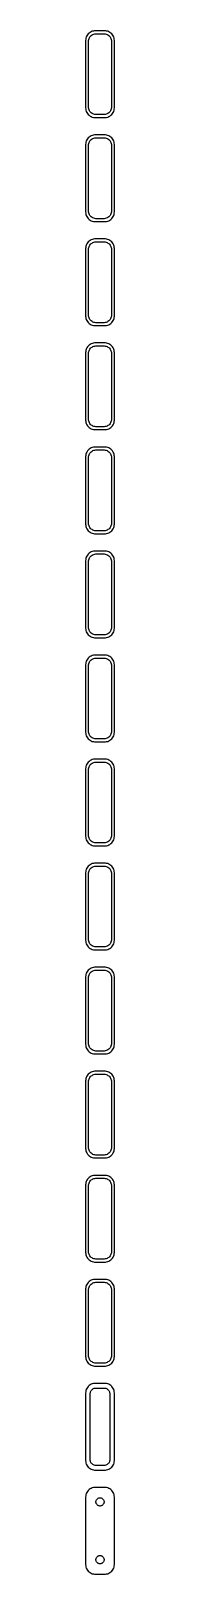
# Model space of a CAD drawing. Header units: metres. Extents: x -8 to 8, y 788 to 1588.
import ezdxf

# ---------------------------------------------------------------- set-up
doc = ezdxf.new("R2010")
doc.units = ezdxf.units.M

msp = doc.modelspace()

# ---------------------------------------------------------------- linework, layer by layer
for p, q in [((-6.54507, 1586.44), (-6.88153, 1585.91)), ((-6.14484, 1586.92), (-6.54507, 1586.44)), ((-5.68712, 1587.35), (-6.14484, 1586.92)), ((-5.17912, 1587.72), (-5.68712, 1587.35)), ((-4.62889, 1588.02), (-5.17912, 1587.72)), ((-4.91586, 1585.74), (-4.54968, 1586.08)), ((-4.04507, 1588.26), (-4.62889, 1588.02)), ((-4.54968, 1586.08), (-4.1433, 1586.38)), ((-4.1433, 1586.38), (-3.70311, 1586.62)), ((-3.4369, 1588.41), (-4.04507, 1588.26)), ((-3.70311, 1586.62), (-3.23605, 1586.8)), ((-2.81395, 1588.49), (-3.4369, 1588.41)), ((-3.23605, 1586.8), (-2.74951, 1586.93)), ((2.81395, 1588.49), (-2.81395, 1588.49)), ((-2.74951, 1586.93), (-2.25116, 1586.99)), ((-2.25116, 1586.99), (2.25116, 1586.99)), ((2.25116, 1586.99), (2.74951, 1586.93)), ((2.74951, 1586.93), (3.23605, 1586.8)), ((3.4369, 1588.41), (2.81395, 1588.49)), ((3.23605, 1586.8), (3.70311, 1586.62)), ((4.04507, 1588.26), (3.4369, 1588.41)), ((3.70311, 1586.62), (4.1433, 1586.38)), ((4.62889, 1588.02), (4.04507, 1588.26)), ((4.1433, 1586.38), (4.54968, 1586.08)), ((4.54968, 1586.08), (4.91586, 1585.74)), ((5.17912, 1587.72), (4.62889, 1588.02)), ((5.68712, 1587.35), (5.17912, 1587.72)), ((6.14484, 1586.92), (5.68712, 1587.35)), ((6.54507, 1586.44), (6.14484, 1586.92)), ((6.88153, 1585.91), (6.54507, 1586.44)), ((-7.46057, 1584.13), (-7.5, 1583.5)), ((-7.5, 1583.5), (-7.5, 1548.5)), ((-7.34291, 1584.74), (-7.46057, 1584.13)), ((-7.14888, 1585.34), (-7.34291, 1584.74)), ((-6.88153, 1585.91), (-7.14888, 1585.34)), ((-6, 1583), (-5.96844, 1583.5)), ((-6, 1549), (-6, 1583)), ((-5.96844, 1583.5), (-5.87433, 1583.99)), ((-5.87433, 1583.99), (-5.7191, 1584.47)), ((-5.7191, 1584.47), (-5.50522, 1584.93)), ((-5.50522, 1584.93), (-5.23605, 1585.35)), ((-5.23605, 1585.35), (-4.91586, 1585.74)), ((4.91586, 1585.74), (5.23605, 1585.35)), ((5.23605, 1585.35), (5.50522, 1584.93)), ((5.50522, 1584.93), (5.7191, 1584.47)), ((5.7191, 1584.47), (5.87433, 1583.99)), ((5.87433, 1583.99), (5.96844, 1583.5)), ((5.96844, 1583.5), (6, 1583)), ((6, 1583), (6, 1549)), ((7.14888, 1585.34), (6.88153, 1585.91)), ((7.34291, 1584.74), (7.14888, 1585.34)), ((7.46057, 1584.13), (7.34291, 1584.74)), ((7.5, 1583.5), (7.46057, 1584.13)), ((7.5, 1548.5), (7.5, 1583.5)), ((-7.5, 1548.5), (-7.46057, 1547.87)), ((-7.46057, 1547.87), (-7.34291, 1547.26)), ((-7.34291, 1547.26), (-7.14888, 1546.66)), ((-7.14888, 1546.66), (-6.88153, 1546.09)), ((-6.88153, 1546.09), (-6.54507, 1545.56)), ((-5.96844, 1548.5), (-6, 1549)), ((-5.87433, 1548.01), (-5.96844, 1548.5)), ((-5.7191, 1547.53), (-5.87433, 1548.01)), ((-5.50522, 1547.07), (-5.7191, 1547.53)), ((-5.23605, 1546.65), (-5.50522, 1547.07)), ((-4.91586, 1546.26), (-5.23605, 1546.65)), ((-4.54968, 1545.92), (-4.91586, 1546.26)), ((-4.1433, 1545.62), (-4.54968, 1545.92)), ((4.54968, 1545.92), (4.1433, 1545.62)), ((4.91586, 1546.26), (4.54968, 1545.92)), ((5.23605, 1546.65), (4.91586, 1546.26)), ((5.50522, 1547.07), (5.23605, 1546.65)), ((5.7191, 1547.53), (5.50522, 1547.07)), ((5.87433, 1548.01), (5.7191, 1547.53)), ((5.96844, 1548.5), (5.87433, 1548.01)), ((6, 1549), (5.96844, 1548.5)), ((6.54507, 1545.56), (6.88153, 1546.09)), ((6.88153, 1546.09), (7.14888, 1546.66)), ((7.14888, 1546.66), (7.34291, 1547.26)), ((7.34291, 1547.26), (7.46057, 1547.87)), ((7.46057, 1547.87), (7.5, 1548.5)), ((-6.54507, 1545.56), (-6.14484, 1545.08)), ((-6.14484, 1545.08), (-5.68712, 1544.65)), ((-5.68712, 1544.65), (-5.17912, 1544.28)), ((-5.17912, 1544.28), (-4.62889, 1543.98)), ((-4.62889, 1543.98), (-4.04507, 1543.74)), ((-3.70311, 1545.38), (-4.1433, 1545.62)), ((-4.04507, 1543.74), (-3.4369, 1543.59)), ((-3.23605, 1545.2), (-3.70311, 1545.38)), ((-3.4369, 1543.59), (-2.81395, 1543.51)), ((-2.74951, 1545.07), (-3.23605, 1545.2)), ((-2.81395, 1543.51), (2.81395, 1543.51)), ((-2.25116, 1545.01), (-2.74951, 1545.07)), ((2.25116, 1545.01), (-2.25116, 1545.01)), ((2.74951, 1545.07), (2.25116, 1545.01)), ((3.23605, 1545.2), (2.74951, 1545.07)), ((2.81395, 1543.51), (3.4369, 1543.59)), ((3.70311, 1545.38), (3.23605, 1545.2)), ((3.4369, 1543.59), (4.04507, 1543.74)), ((4.1433, 1545.62), (3.70311, 1545.38)), ((4.04507, 1543.74), (4.62889, 1543.98)), ((4.62889, 1543.98), (5.17912, 1544.28)), ((5.17912, 1544.28), (5.68712, 1544.65)), ((5.68712, 1544.65), (6.14484, 1545.08)), ((6.14484, 1545.08), (6.54507, 1545.56)), ((-7.46057, 1530.13), (-7.5, 1529.5)), ((-7.34291, 1530.74), (-7.46057, 1530.13)), ((-7.14888, 1531.34), (-7.34291, 1530.74)), ((-6.88153, 1531.91), (-7.14888, 1531.34)), ((-6.54507, 1532.44), (-6.88153, 1531.91)), ((-6.14484, 1532.92), (-6.54507, 1532.44)), ((-5.68712, 1533.35), (-6.14484, 1532.92)), ((-5.96844, 1529.5), (-5.87433, 1529.99)), ((-5.87433, 1529.99), (-5.7191, 1530.47)), ((-5.7191, 1530.47), (-5.50522, 1530.93)), ((-5.17912, 1533.72), (-5.68712, 1533.35)), ((-5.50522, 1530.93), (-5.23605, 1531.35)), ((-5.23605, 1531.35), (-4.91586, 1531.74)), ((-4.62889, 1534.02), (-5.17912, 1533.72)), ((-4.91586, 1531.74), (-4.54968, 1532.08)), ((-4.04507, 1534.26), (-4.62889, 1534.02)), ((-4.54968, 1532.08), (-4.1433, 1532.38)), ((-4.1433, 1532.38), (-3.70311, 1532.62)), ((-3.4369, 1534.41), (-4.04507, 1534.26)), ((-3.70311, 1532.62), (-3.23605, 1532.8)), ((-2.81395, 1534.49), (-3.4369, 1534.41)), ((-3.23605, 1532.8), (-2.74951, 1532.93)), ((2.81395, 1534.49), (-2.81395, 1534.49)), ((-2.74951, 1532.93), (-2.25116, 1532.99)), ((-2.25116, 1532.99), (2.25116, 1532.99)), ((2.25116, 1532.99), (2.74951, 1532.93)), ((2.74951, 1532.93), (3.23605, 1532.8)), ((3.4369, 1534.41), (2.81395, 1534.49)), ((3.23605, 1532.8), (3.70311, 1532.62)), ((4.04507, 1534.26), (3.4369, 1534.41)), ((3.70311, 1532.62), (4.1433, 1532.38)), ((4.62889, 1534.02), (4.04507, 1534.26)), ((4.1433, 1532.38), (4.54968, 1532.08)), ((4.54968, 1532.08), (4.91586, 1531.74)), ((5.17912, 1533.72), (4.62889, 1534.02)), ((4.91586, 1531.74), (5.23605, 1531.35)), ((5.68712, 1533.35), (5.17912, 1533.72)), ((5.23605, 1531.35), (5.50522, 1530.93)), ((5.50522, 1530.93), (5.7191, 1530.47)), ((6.14484, 1532.92), (5.68712, 1533.35)), ((5.7191, 1530.47), (5.87433, 1529.99)), ((5.87433, 1529.99), (5.96844, 1529.5)), ((6.54507, 1532.44), (6.14484, 1532.92)), ((6.88153, 1531.91), (6.54507, 1532.44)), ((7.14888, 1531.34), (6.88153, 1531.91)), ((7.34291, 1530.74), (7.14888, 1531.34)), ((7.46057, 1530.13), (7.34291, 1530.74)), ((7.5, 1529.5), (7.46057, 1530.13)), ((-7.5, 1529.5), (-7.5, 1494.5)), ((-6, 1529), (-5.96844, 1529.5)), ((-6, 1495), (-6, 1529)), ((5.96844, 1529.5), (6, 1529)), ((6, 1529), (6, 1495)), ((7.5, 1494.5), (7.5, 1529.5)), ((-7.5, 1494.5), (-7.46057, 1493.87)), ((-7.46057, 1493.87), (-7.34291, 1493.26)), ((-7.34291, 1493.26), (-7.14888, 1492.66)), ((-7.14888, 1492.66), (-6.88153, 1492.09)), ((-6.88153, 1492.09), (-6.54507, 1491.56)), ((-6.54507, 1491.56), (-6.14484, 1491.08)), ((-6.14484, 1491.08), (-5.68712, 1490.65)), ((-5.96844, 1494.5), (-6, 1495)), ((-5.87433, 1494.01), (-5.96844, 1494.5)), ((-5.7191, 1493.53), (-5.87433, 1494.01)), ((-5.50522, 1493.07), (-5.7191, 1493.53)), ((-5.68712, 1490.65), (-5.17912, 1490.28)), ((-5.23605, 1492.65), (-5.50522, 1493.07)), ((-4.91586, 1492.26), (-5.23605, 1492.65)), ((-5.17912, 1490.28), (-4.62889, 1489.98)), ((-4.54968, 1491.92), (-4.91586, 1492.26)), ((-4.62889, 1489.98), (-4.04507, 1489.74)), ((-4.1433, 1491.62), (-4.54968, 1491.92)), ((-3.70311, 1491.38), (-4.1433, 1491.62)), ((-3.23605, 1491.2), (-3.70311, 1491.38)), ((-2.74951, 1491.07), (-3.23605, 1491.2)), ((-2.25116, 1491.01), (-2.74951, 1491.07)), ((2.25116, 1491.01), (-2.25116, 1491.01)), ((2.74951, 1491.07), (2.25116, 1491.01)), ((3.23605, 1491.2), (2.74951, 1491.07)), ((3.70311, 1491.38), (3.23605, 1491.2)), ((4.1433, 1491.62), (3.70311, 1491.38)), ((4.04507, 1489.74), (4.62889, 1489.98)), ((4.54968, 1491.92), (4.1433, 1491.62)), ((4.91586, 1492.26), (4.54968, 1491.92)), ((4.62889, 1489.98), (5.17912, 1490.28)), ((5.23605, 1492.65), (4.91586, 1492.26)), ((5.17912, 1490.28), (5.68712, 1490.65)), ((5.50522, 1493.07), (5.23605, 1492.65)), ((5.7191, 1493.53), (5.50522, 1493.07)), ((5.68712, 1490.65), (6.14484, 1491.08)), ((5.87433, 1494.01), (5.7191, 1493.53)), ((5.96844, 1494.5), (5.87433, 1494.01)), ((6, 1495), (5.96844, 1494.5)), ((6.14484, 1491.08), (6.54507, 1491.56)), ((6.54507, 1491.56), (6.88153, 1492.09)), ((6.88153, 1492.09), (7.14888, 1492.66)), ((7.14888, 1492.66), (7.34291, 1493.26)), ((7.34291, 1493.26), (7.46057, 1493.87)), ((7.46057, 1493.87), (7.5, 1494.5)), ((-4.04507, 1489.74), (-3.4369, 1489.59)), ((-3.4369, 1489.59), (-2.81395, 1489.51)), ((-2.81395, 1489.51), (2.81395, 1489.51)), ((2.81395, 1489.51), (3.4369, 1489.59)), ((3.4369, 1489.59), (4.04507, 1489.74)), ((-7.46057, 1476.13), (-7.5, 1475.5)), ((-7.5, 1475.5), (-7.5, 1440.5)), ((-7.34291, 1476.74), (-7.46057, 1476.13)), ((-7.14888, 1477.34), (-7.34291, 1476.74)), ((-6.88153, 1477.91), (-7.14888, 1477.34)), ((-6.54507, 1478.44), (-6.88153, 1477.91)), ((-6.14484, 1478.92), (-6.54507, 1478.44)), ((-5.68712, 1479.35), (-6.14484, 1478.92)), ((-6, 1475), (-5.96844, 1475.5)), ((-6, 1441), (-6, 1475)), ((-5.96844, 1475.5), (-5.87433, 1475.99)), ((-5.87433, 1475.99), (-5.7191, 1476.47)), ((-5.7191, 1476.47), (-5.50522, 1476.93)), ((-5.17912, 1479.72), (-5.68712, 1479.35)), ((-5.50522, 1476.93), (-5.23605, 1477.35)), ((-5.23605, 1477.35), (-4.91586, 1477.74)), ((-4.62889, 1480.02), (-5.17912, 1479.72)), ((-4.91586, 1477.74), (-4.54968, 1478.08)), ((-4.04507, 1480.26), (-4.62889, 1480.02)), ((-4.54968, 1478.08), (-4.1433, 1478.38)), ((-4.1433, 1478.38), (-3.70311, 1478.62)), ((-3.4369, 1480.41), (-4.04507, 1480.26)), ((-3.70311, 1478.62), (-3.23605, 1478.8)), ((-2.81395, 1480.49), (-3.4369, 1480.41)), ((-3.23605, 1478.8), (-2.74951, 1478.93)), ((2.81395, 1480.49), (-2.81395, 1480.49)), ((-2.74951, 1478.93), (-2.25116, 1478.99)), ((-2.25116, 1478.99), (2.25116, 1478.99)), ((2.25116, 1478.99), (2.74951, 1478.93)), ((2.74951, 1478.93), (3.23605, 1478.8)), ((3.4369, 1480.41), (2.81395, 1480.49)), ((3.23605, 1478.8), (3.70311, 1478.62)), ((4.04507, 1480.26), (3.4369, 1480.41)), ((3.70311, 1478.62), (4.1433, 1478.38)), ((4.62889, 1480.02), (4.04507, 1480.26)), ((4.1433, 1478.38), (4.54968, 1478.08)), ((4.54968, 1478.08), (4.91586, 1477.74)), ((5.17912, 1479.72), (4.62889, 1480.02)), ((4.91586, 1477.74), (5.23605, 1477.35)), ((5.68712, 1479.35), (5.17912, 1479.72)), ((5.23605, 1477.35), (5.50522, 1476.93)), ((5.50522, 1476.93), (5.7191, 1476.47)), ((6.14484, 1478.92), (5.68712, 1479.35)), ((5.7191, 1476.47), (5.87433, 1475.99)), ((5.87433, 1475.99), (5.96844, 1475.5)), ((5.96844, 1475.5), (6, 1475)), ((6, 1475), (6, 1441)), ((6.54507, 1478.44), (6.14484, 1478.92)), ((6.88153, 1477.91), (6.54507, 1478.44)), ((7.14888, 1477.34), (6.88153, 1477.91)), ((7.34291, 1476.74), (7.14888, 1477.34)), ((7.46057, 1476.13), (7.34291, 1476.74)), ((7.5, 1475.5), (7.46057, 1476.13)), ((7.5, 1440.5), (7.5, 1475.5)), ((-7.5, 1440.5), (-7.46057, 1439.87)), ((-7.46057, 1439.87), (-7.34291, 1439.26)), ((-7.34291, 1439.26), (-7.14888, 1438.66)), ((-7.14888, 1438.66), (-6.88153, 1438.09)), ((-6.88153, 1438.09), (-6.54507, 1437.56)), ((-6.54507, 1437.56), (-6.14484, 1437.08)), ((-6.14484, 1437.08), (-5.68712, 1436.65)), ((-5.96844, 1440.5), (-6, 1441)), ((-5.87433, 1440.01), (-5.96844, 1440.5)), ((-5.7191, 1439.53), (-5.87433, 1440.01)), ((-5.50522, 1439.07), (-5.7191, 1439.53)), ((-5.68712, 1436.65), (-5.17912, 1436.28)), ((-5.23605, 1438.65), (-5.50522, 1439.07)), ((-4.91586, 1438.26), (-5.23605, 1438.65)), ((-5.17912, 1436.28), (-4.62889, 1435.98)), ((-4.54968, 1437.92), (-4.91586, 1438.26)), ((-4.62889, 1435.98), (-4.04507, 1435.74)), ((-4.1433, 1437.62), (-4.54968, 1437.92)), ((-3.70311, 1437.38), (-4.1433, 1437.62)), ((-4.04507, 1435.74), (-3.4369, 1435.59)), ((-3.23605, 1437.2), (-3.70311, 1437.38)), ((-3.4369, 1435.59), (-2.81395, 1435.51)), ((-2.74951, 1437.07), (-3.23605, 1437.2)), ((-2.81395, 1435.51), (2.81395, 1435.51)), ((-2.25116, 1437.01), (-2.74951, 1437.07)), ((2.25116, 1437.01), (-2.25116, 1437.01)), ((2.74951, 1437.07), (2.25116, 1437.01)), ((3.23605, 1437.2), (2.74951, 1437.07)), ((2.81395, 1435.51), (3.4369, 1435.59)), ((3.70311, 1437.38), (3.23605, 1437.2)), ((3.4369, 1435.59), (4.04507, 1435.74)), ((4.1433, 1437.62), (3.70311, 1437.38)), ((4.04507, 1435.74), (4.62889, 1435.98)), ((4.54968, 1437.92), (4.1433, 1437.62)), ((4.91586, 1438.26), (4.54968, 1437.92)), ((4.62889, 1435.98), (5.17912, 1436.28)), ((5.23605, 1438.65), (4.91586, 1438.26)), ((5.17912, 1436.28), (5.68712, 1436.65)), ((5.50522, 1439.07), (5.23605, 1438.65)), ((5.7191, 1439.53), (5.50522, 1439.07)), ((5.68712, 1436.65), (6.14484, 1437.08)), ((5.87433, 1440.01), (5.7191, 1439.53)), ((5.96844, 1440.5), (5.87433, 1440.01)), ((6, 1441), (5.96844, 1440.5)), ((6.14484, 1437.08), (6.54507, 1437.56)), ((6.54507, 1437.56), (6.88153, 1438.09)), ((6.88153, 1438.09), (7.14888, 1438.66)), ((7.14888, 1438.66), (7.34291, 1439.26)), ((7.34291, 1439.26), (7.46057, 1439.87)), ((7.46057, 1439.87), (7.5, 1440.5)), ((-4.62889, 1426.02), (-5.17912, 1425.72)), ((-4.04507, 1426.26), (-4.62889, 1426.02)), ((-3.4369, 1426.41), (-4.04507, 1426.26)), ((-2.81395, 1426.49), (-3.4369, 1426.41)), ((2.81395, 1426.49), (-2.81395, 1426.49)), ((3.4369, 1426.41), (2.81395, 1426.49)), ((4.04507, 1426.26), (3.4369, 1426.41)), ((4.62889, 1426.02), (4.04507, 1426.26)), ((5.17912, 1425.72), (4.62889, 1426.02)), ((-7.46057, 1422.13), (-7.5, 1421.5)), ((-7.5, 1421.5), (-7.5, 1386.5)), ((-7.34291, 1422.74), (-7.46057, 1422.13)), ((-7.14888, 1423.34), (-7.34291, 1422.74)), ((-6.88153, 1423.91), (-7.14888, 1423.34)), ((-6.54507, 1424.44), (-6.88153, 1423.91)), ((-6.14484, 1424.92), (-6.54507, 1424.44)), ((-5.68712, 1425.35), (-6.14484, 1424.92)), ((-6, 1421), (-5.96844, 1421.5)), ((-6, 1387), (-6, 1421)), ((-5.96844, 1421.5), (-5.87433, 1421.99)), ((-5.87433, 1421.99), (-5.7191, 1422.47)), ((-5.7191, 1422.47), (-5.50522, 1422.93)), ((-5.17912, 1425.72), (-5.68712, 1425.35)), ((-5.50522, 1422.93), (-5.23605, 1423.35)), ((-5.23605, 1423.35), (-4.91586, 1423.74)), ((-4.91586, 1423.74), (-4.54968, 1424.08)), ((-4.54968, 1424.08), (-4.1433, 1424.38)), ((-4.1433, 1424.38), (-3.70311, 1424.62)), ((-3.70311, 1424.62), (-3.23605, 1424.8)), ((-3.23605, 1424.8), (-2.74951, 1424.93)), ((-2.74951, 1424.93), (-2.25116, 1424.99)), ((-2.25116, 1424.99), (2.25116, 1424.99)), ((2.25116, 1424.99), (2.74951, 1424.93)), ((2.74951, 1424.93), (3.23605, 1424.8)), ((3.23605, 1424.8), (3.70311, 1424.62)), ((3.70311, 1424.62), (4.1433, 1424.38)), ((4.1433, 1424.38), (4.54968, 1424.08)), ((4.54968, 1424.08), (4.91586, 1423.74)), ((4.91586, 1423.74), (5.23605, 1423.35)), ((5.68712, 1425.35), (5.17912, 1425.72)), ((5.23605, 1423.35), (5.50522, 1422.93)), ((5.50522, 1422.93), (5.7191, 1422.47)), ((6.14484, 1424.92), (5.68712, 1425.35)), ((5.7191, 1422.47), (5.87433, 1421.99)), ((5.87433, 1421.99), (5.96844, 1421.5)), ((5.96844, 1421.5), (6, 1421)), ((6, 1421), (6, 1387)), ((6.54507, 1424.44), (6.14484, 1424.92)), ((6.88153, 1423.91), (6.54507, 1424.44)), ((7.14888, 1423.34), (6.88153, 1423.91)), ((7.34291, 1422.74), (7.14888, 1423.34)), ((7.46057, 1422.13), (7.34291, 1422.74)), ((7.5, 1421.5), (7.46057, 1422.13)), ((7.5, 1386.5), (7.5, 1421.5)), ((-7.5, 1386.5), (-7.46057, 1385.87)), ((-7.46057, 1385.87), (-7.34291, 1385.26)), ((-5.96844, 1386.5), (-6, 1387)), ((-5.87433, 1386.01), (-5.96844, 1386.5)), ((-5.7191, 1385.53), (-5.87433, 1386.01)), ((5.87433, 1386.01), (5.7191, 1385.53)), ((5.96844, 1386.5), (5.87433, 1386.01)), ((6, 1387), (5.96844, 1386.5)), ((7.34291, 1385.26), (7.46057, 1385.87)), ((7.46057, 1385.87), (7.5, 1386.5)), ((-7.34291, 1385.26), (-7.14888, 1384.66)), ((-7.14888, 1384.66), (-6.88153, 1384.09)), ((-6.88153, 1384.09), (-6.54507, 1383.56)), ((-6.54507, 1383.56), (-6.14484, 1383.08)), ((-6.14484, 1383.08), (-5.68712, 1382.65)), ((-5.50522, 1385.07), (-5.7191, 1385.53)), ((-5.68712, 1382.65), (-5.17912, 1382.28)), ((-5.23605, 1384.65), (-5.50522, 1385.07)), ((-4.91586, 1384.26), (-5.23605, 1384.65)), ((-5.17912, 1382.28), (-4.62889, 1381.98)), ((-4.54968, 1383.92), (-4.91586, 1384.26)), ((-4.62889, 1381.98), (-4.04507, 1381.74)), ((-4.1433, 1383.62), (-4.54968, 1383.92)), ((-3.70311, 1383.38), (-4.1433, 1383.62)), ((-4.04507, 1381.74), (-3.4369, 1381.59)), ((-3.23605, 1383.2), (-3.70311, 1383.38)), ((-3.4369, 1381.59), (-2.81395, 1381.51)), ((-2.74951, 1383.07), (-3.23605, 1383.2)), ((-2.81395, 1381.51), (2.81395, 1381.51)), ((-2.25116, 1383.01), (-2.74951, 1383.07)), ((2.25116, 1383.01), (-2.25116, 1383.01)), ((2.74951, 1383.07), (2.25116, 1383.01)), ((3.23605, 1383.2), (2.74951, 1383.07)), ((2.81395, 1381.51), (3.4369, 1381.59)), ((3.70311, 1383.38), (3.23605, 1383.2)), ((3.4369, 1381.59), (4.04507, 1381.74)), ((4.1433, 1383.62), (3.70311, 1383.38)), ((4.04507, 1381.74), (4.62889, 1381.98)), ((4.54968, 1383.92), (4.1433, 1383.62)), ((4.91586, 1384.26), (4.54968, 1383.92)), ((4.62889, 1381.98), (5.17912, 1382.28)), ((5.23605, 1384.65), (4.91586, 1384.26)), ((5.17912, 1382.28), (5.68712, 1382.65)), ((5.50522, 1385.07), (5.23605, 1384.65)), ((5.7191, 1385.53), (5.50522, 1385.07)), ((5.68712, 1382.65), (6.14484, 1383.08)), ((6.14484, 1383.08), (6.54507, 1383.56)), ((6.54507, 1383.56), (6.88153, 1384.09)), ((6.88153, 1384.09), (7.14888, 1384.66)), ((7.14888, 1384.66), (7.34291, 1385.26)), ((-6.88153, 1369.91), (-7.14888, 1369.34)), ((-6.54507, 1370.44), (-6.88153, 1369.91)), ((-6.14484, 1370.92), (-6.54507, 1370.44)), ((-5.68712, 1371.35), (-6.14484, 1370.92)), ((-5.17912, 1371.72), (-5.68712, 1371.35)), ((-5.23605, 1369.35), (-4.91586, 1369.74)), ((-4.62889, 1372.02), (-5.17912, 1371.72)), ((-4.91586, 1369.74), (-4.54968, 1370.08)), ((-4.04507, 1372.26), (-4.62889, 1372.02)), ((-4.54968, 1370.08), (-4.1433, 1370.38)), ((-4.1433, 1370.38), (-3.70311, 1370.62)), ((-3.4369, 1372.41), (-4.04507, 1372.26)), ((-3.70311, 1370.62), (-3.23605, 1370.8)), ((-2.81395, 1372.49), (-3.4369, 1372.41)), ((-3.23605, 1370.8), (-2.74951, 1370.93)), ((2.81395, 1372.49), (-2.81395, 1372.49)), ((-2.74951, 1370.93), (-2.25116, 1370.99)), ((-2.25116, 1370.99), (2.25116, 1370.99)), ((2.25116, 1370.99), (2.74951, 1370.93)), ((2.74951, 1370.93), (3.23605, 1370.8)), ((3.4369, 1372.41), (2.81395, 1372.49)), ((3.23605, 1370.8), (3.70311, 1370.62)), ((4.04507, 1372.26), (3.4369, 1372.41)), ((3.70311, 1370.62), (4.1433, 1370.38)), ((4.62889, 1372.02), (4.04507, 1372.26)), ((4.1433, 1370.38), (4.54968, 1370.08)), ((4.54968, 1370.08), (4.91586, 1369.74)), ((5.17912, 1371.72), (4.62889, 1372.02)), ((4.91586, 1369.74), (5.23605, 1369.35)), ((5.68712, 1371.35), (5.17912, 1371.72)), ((6.14484, 1370.92), (5.68712, 1371.35)), ((6.54507, 1370.44), (6.14484, 1370.92)), ((6.88153, 1369.91), (6.54507, 1370.44)), ((7.14888, 1369.34), (6.88153, 1369.91)), ((-7.46057, 1368.13), (-7.5, 1367.5)), ((-7.5, 1367.5), (-7.5, 1332.5)), ((-7.34291, 1368.74), (-7.46057, 1368.13)), ((-7.14888, 1369.34), (-7.34291, 1368.74)), ((-6, 1367), (-5.96844, 1367.5)), ((-6, 1333), (-6, 1367)), ((-5.96844, 1367.5), (-5.87433, 1367.99)), ((-5.87433, 1367.99), (-5.7191, 1368.47)), ((-5.7191, 1368.47), (-5.50522, 1368.93)), ((-5.50522, 1368.93), (-5.23605, 1369.35)), ((5.23605, 1369.35), (5.50522, 1368.93)), ((5.50522, 1368.93), (5.7191, 1368.47)), ((5.7191, 1368.47), (5.87433, 1367.99)), ((5.87433, 1367.99), (5.96844, 1367.5)), ((5.96844, 1367.5), (6, 1367)), ((6, 1367), (6, 1333)), ((7.34291, 1368.74), (7.14888, 1369.34)), ((7.46057, 1368.13), (7.34291, 1368.74)), ((7.5, 1367.5), (7.46057, 1368.13)), ((7.5, 1332.5), (7.5, 1367.5)), ((-7.5, 1332.5), (-7.46057, 1331.87)), ((-7.46057, 1331.87), (-7.34291, 1331.26)), ((-7.34291, 1331.26), (-7.14888, 1330.66)), ((-7.14888, 1330.66), (-6.88153, 1330.09)), ((-6.88153, 1330.09), (-6.54507, 1329.56)), ((-5.96844, 1332.5), (-6, 1333)), ((-5.87433, 1332.01), (-5.96844, 1332.5)), ((-5.7191, 1331.53), (-5.87433, 1332.01)), ((-5.50522, 1331.07), (-5.7191, 1331.53)), ((-5.23605, 1330.65), (-5.50522, 1331.07)), ((-4.91586, 1330.26), (-5.23605, 1330.65)), ((-4.54968, 1329.92), (-4.91586, 1330.26)), ((-4.1433, 1329.62), (-4.54968, 1329.92)), ((4.54968, 1329.92), (4.1433, 1329.62)), ((4.91586, 1330.26), (4.54968, 1329.92)), ((5.23605, 1330.65), (4.91586, 1330.26)), ((5.50522, 1331.07), (5.23605, 1330.65)), ((5.7191, 1331.53), (5.50522, 1331.07)), ((5.87433, 1332.01), (5.7191, 1331.53)), ((5.96844, 1332.5), (5.87433, 1332.01)), ((6, 1333), (5.96844, 1332.5)), ((6.54507, 1329.56), (6.88153, 1330.09)), ((6.88153, 1330.09), (7.14888, 1330.66)), ((7.14888, 1330.66), (7.34291, 1331.26)), ((7.34291, 1331.26), (7.46057, 1331.87)), ((7.46057, 1331.87), (7.5, 1332.5)), ((-6.54507, 1329.56), (-6.14484, 1329.08)), ((-6.14484, 1329.08), (-5.68712, 1328.65)), ((-5.68712, 1328.65), (-5.17912, 1328.28)), ((-5.17912, 1328.28), (-4.62889, 1327.98)), ((-4.62889, 1327.98), (-4.04507, 1327.74)), ((-3.70311, 1329.38), (-4.1433, 1329.62)), ((-4.04507, 1327.74), (-3.4369, 1327.59)), ((-3.23605, 1329.2), (-3.70311, 1329.38)), ((-3.4369, 1327.59), (-2.81395, 1327.51)), ((-2.74951, 1329.07), (-3.23605, 1329.2)), ((-2.81395, 1327.51), (2.81395, 1327.51)), ((-2.25116, 1329.01), (-2.74951, 1329.07)), ((2.25116, 1329.01), (-2.25116, 1329.01)), ((2.74951, 1329.07), (2.25116, 1329.01)), ((3.23605, 1329.2), (2.74951, 1329.07)), ((2.81395, 1327.51), (3.4369, 1327.59)), ((3.70311, 1329.38), (3.23605, 1329.2)), ((3.4369, 1327.59), (4.04507, 1327.74)), ((4.1433, 1329.62), (3.70311, 1329.38)), ((4.04507, 1327.74), (4.62889, 1327.98)), ((4.62889, 1327.98), (5.17912, 1328.28)), ((5.17912, 1328.28), (5.68712, 1328.65)), ((5.68712, 1328.65), (6.14484, 1329.08)), ((6.14484, 1329.08), (6.54507, 1329.56)), ((-7.46057, 1314.13), (-7.5, 1313.5)), ((-7.34291, 1314.74), (-7.46057, 1314.13)), ((-7.14888, 1315.34), (-7.34291, 1314.74)), ((-6.88153, 1315.91), (-7.14888, 1315.34)), ((-6.54507, 1316.44), (-6.88153, 1315.91)), ((-6.14484, 1316.92), (-6.54507, 1316.44)), ((-5.68712, 1317.35), (-6.14484, 1316.92)), ((-5.96844, 1313.5), (-5.87433, 1313.99)), ((-5.87433, 1313.99), (-5.7191, 1314.47)), ((-5.7191, 1314.47), (-5.50522, 1314.93)), ((-5.17912, 1317.72), (-5.68712, 1317.35)), ((-5.50522, 1314.93), (-5.23605, 1315.35)), ((-5.23605, 1315.35), (-4.91586, 1315.74)), ((-4.62889, 1318.02), (-5.17912, 1317.72)), ((-4.91586, 1315.74), (-4.54968, 1316.08)), ((-4.04507, 1318.26), (-4.62889, 1318.02)), ((-4.54968, 1316.08), (-4.1433, 1316.38)), ((-4.1433, 1316.38), (-3.70311, 1316.62)), ((-3.4369, 1318.41), (-4.04507, 1318.26)), ((-3.70311, 1316.62), (-3.23605, 1316.8)), ((-2.81395, 1318.49), (-3.4369, 1318.41)), ((-3.23605, 1316.8), (-2.74951, 1316.93)), ((2.81395, 1318.49), (-2.81395, 1318.49)), ((-2.74951, 1316.93), (-2.25116, 1316.99)), ((-2.25116, 1316.99), (2.25116, 1316.99)), ((2.25116, 1316.99), (2.74951, 1316.93)), ((2.74951, 1316.93), (3.23605, 1316.8)), ((3.4369, 1318.41), (2.81395, 1318.49)), ((3.23605, 1316.8), (3.70311, 1316.62)), ((4.04507, 1318.26), (3.4369, 1318.41)), ((3.70311, 1316.62), (4.1433, 1316.38)), ((4.62889, 1318.02), (4.04507, 1318.26)), ((4.1433, 1316.38), (4.54968, 1316.08)), ((4.54968, 1316.08), (4.91586, 1315.74)), ((5.17912, 1317.72), (4.62889, 1318.02)), ((4.91586, 1315.74), (5.23605, 1315.35)), ((5.68712, 1317.35), (5.17912, 1317.72)), ((5.23605, 1315.35), (5.50522, 1314.93)), ((5.50522, 1314.93), (5.7191, 1314.47)), ((6.14484, 1316.92), (5.68712, 1317.35)), ((5.7191, 1314.47), (5.87433, 1313.99)), ((5.87433, 1313.99), (5.96844, 1313.5)), ((6.54507, 1316.44), (6.14484, 1316.92)), ((6.88153, 1315.91), (6.54507, 1316.44)), ((7.14888, 1315.34), (6.88153, 1315.91)), ((7.34291, 1314.74), (7.14888, 1315.34)), ((7.46057, 1314.13), (7.34291, 1314.74)), ((7.5, 1313.5), (7.46057, 1314.13)), ((-7.5, 1313.5), (-7.5, 1278.5)), ((-6, 1313), (-5.96844, 1313.5)), ((-6, 1279), (-6, 1313)), ((5.96844, 1313.5), (6, 1313)), ((6, 1313), (6, 1279)), ((7.5, 1278.5), (7.5, 1313.5)), ((-7.5, 1278.5), (-7.46057, 1277.87)), ((-7.46057, 1277.87), (-7.34291, 1277.26)), ((-7.34291, 1277.26), (-7.14888, 1276.66)), ((-7.14888, 1276.66), (-6.88153, 1276.09)), ((-6.88153, 1276.09), (-6.54507, 1275.56)), ((-6.54507, 1275.56), (-6.14484, 1275.08)), ((-6.14484, 1275.08), (-5.68712, 1274.65)), ((-5.96844, 1278.5), (-6, 1279)), ((-5.87433, 1278.01), (-5.96844, 1278.5)), ((-5.7191, 1277.53), (-5.87433, 1278.01)), ((-5.50522, 1277.07), (-5.7191, 1277.53)), ((-5.68712, 1274.65), (-5.17912, 1274.28)), ((-5.23605, 1276.65), (-5.50522, 1277.07)), ((-4.91586, 1276.26), (-5.23605, 1276.65)), ((-5.17912, 1274.28), (-4.62889, 1273.98)), ((-4.54968, 1275.92), (-4.91586, 1276.26)), ((-4.62889, 1273.98), (-4.04507, 1273.74)), ((-4.1433, 1275.62), (-4.54968, 1275.92)), ((-3.70311, 1275.38), (-4.1433, 1275.62)), ((-4.04507, 1273.74), (-3.4369, 1273.59)), ((-3.23605, 1275.2), (-3.70311, 1275.38)), ((-3.4369, 1273.59), (-2.81395, 1273.51)), ((-2.74951, 1275.07), (-3.23605, 1275.2)), ((-2.25116, 1275.01), (-2.74951, 1275.07)), ((2.25116, 1275.01), (-2.25116, 1275.01)), ((2.74951, 1275.07), (2.25116, 1275.01)), ((3.23605, 1275.2), (2.74951, 1275.07)), ((2.81395, 1273.51), (3.4369, 1273.59)), ((3.70311, 1275.38), (3.23605, 1275.2)), ((3.4369, 1273.59), (4.04507, 1273.74)), ((4.1433, 1275.62), (3.70311, 1275.38)), ((4.04507, 1273.74), (4.62889, 1273.98)), ((4.54968, 1275.92), (4.1433, 1275.62)), ((4.91586, 1276.26), (4.54968, 1275.92)), ((4.62889, 1273.98), (5.17912, 1274.28)), ((5.23605, 1276.65), (4.91586, 1276.26)), ((5.17912, 1274.28), (5.68712, 1274.65)), ((5.50522, 1277.07), (5.23605, 1276.65)), ((5.7191, 1277.53), (5.50522, 1277.07)), ((5.68712, 1274.65), (6.14484, 1275.08)), ((5.87433, 1278.01), (5.7191, 1277.53)), ((5.96844, 1278.5), (5.87433, 1278.01)), ((6, 1279), (5.96844, 1278.5)), ((6.14484, 1275.08), (6.54507, 1275.56)), ((6.54507, 1275.56), (6.88153, 1276.09)), ((6.88153, 1276.09), (7.14888, 1276.66)), ((7.14888, 1276.66), (7.34291, 1277.26)), ((7.34291, 1277.26), (7.46057, 1277.87)), ((7.46057, 1277.87), (7.5, 1278.5)), ((-2.81395, 1273.51), (2.81395, 1273.51)), ((-7.46057, 1260.13), (-7.5, 1259.5)), ((-7.5, 1259.5), (-7.5, 1224.5)), ((-7.34291, 1260.74), (-7.46057, 1260.13)), ((-7.14888, 1261.34), (-7.34291, 1260.74)), ((-6.88153, 1261.91), (-7.14888, 1261.34)), ((-6.54507, 1262.44), (-6.88153, 1261.91)), ((-6.14484, 1262.92), (-6.54507, 1262.44)), ((-5.68712, 1263.35), (-6.14484, 1262.92)), ((-6, 1259), (-5.96844, 1259.5)), ((-6, 1225), (-6, 1259)), ((-5.96844, 1259.5), (-5.87433, 1259.99)), ((-5.87433, 1259.99), (-5.7191, 1260.47)), ((-5.7191, 1260.47), (-5.50522, 1260.93)), ((-5.17912, 1263.72), (-5.68712, 1263.35)), ((-5.50522, 1260.93), (-5.23605, 1261.35)), ((-5.23605, 1261.35), (-4.91586, 1261.74)), ((-4.62889, 1264.02), (-5.17912, 1263.72)), ((-4.91586, 1261.74), (-4.54968, 1262.08)), ((-4.04507, 1264.26), (-4.62889, 1264.02)), ((-4.54968, 1262.08), (-4.1433, 1262.38)), ((-4.1433, 1262.38), (-3.70311, 1262.62)), ((-3.4369, 1264.41), (-4.04507, 1264.26)), ((-3.70311, 1262.62), (-3.23605, 1262.8)), ((-2.81395, 1264.49), (-3.4369, 1264.41)), ((-3.23605, 1262.8), (-2.74951, 1262.93)), ((2.81395, 1264.49), (-2.81395, 1264.49)), ((-2.74951, 1262.93), (-2.25116, 1262.99)), ((-2.25116, 1262.99), (2.25116, 1262.99)), ((2.25116, 1262.99), (2.74951, 1262.93)), ((2.74951, 1262.93), (3.23605, 1262.8)), ((3.4369, 1264.41), (2.81395, 1264.49)), ((3.23605, 1262.8), (3.70311, 1262.62)), ((4.04507, 1264.26), (3.4369, 1264.41)), ((3.70311, 1262.62), (4.1433, 1262.38)), ((4.62889, 1264.02), (4.04507, 1264.26)), ((4.1433, 1262.38), (4.54968, 1262.08)), ((4.54968, 1262.08), (4.91586, 1261.74)), ((5.17912, 1263.72), (4.62889, 1264.02)), ((4.91586, 1261.74), (5.23605, 1261.35)), ((5.68712, 1263.35), (5.17912, 1263.72)), ((5.23605, 1261.35), (5.50522, 1260.93)), ((5.50522, 1260.93), (5.7191, 1260.47)), ((6.14484, 1262.92), (5.68712, 1263.35)), ((5.7191, 1260.47), (5.87433, 1259.99)), ((5.87433, 1259.99), (5.96844, 1259.5)), ((5.96844, 1259.5), (6, 1259)), ((6, 1259), (6, 1225)), ((6.54507, 1262.44), (6.14484, 1262.92)), ((6.88153, 1261.91), (6.54507, 1262.44)), ((7.14888, 1261.34), (6.88153, 1261.91)), ((7.34291, 1260.74), (7.14888, 1261.34)), ((7.46057, 1260.13), (7.34291, 1260.74)), ((7.5, 1259.5), (7.46057, 1260.13)), ((7.5, 1224.5), (7.5, 1259.5)), ((-7.5, 1224.5), (-7.46057, 1223.87)), ((-7.46057, 1223.87), (-7.34291, 1223.26)), ((-7.34291, 1223.26), (-7.14888, 1222.66)), ((-7.14888, 1222.66), (-6.88153, 1222.09)), ((-6.88153, 1222.09), (-6.54507, 1221.56)), ((-6.54507, 1221.56), (-6.14484, 1221.08)), ((-6.14484, 1221.08), (-5.68712, 1220.65)), ((-5.96844, 1224.5), (-6, 1225)), ((-5.87433, 1224.01), (-5.96844, 1224.5)), ((-5.7191, 1223.53), (-5.87433, 1224.01)), ((-5.50522, 1223.07), (-5.7191, 1223.53)), ((-5.68712, 1220.65), (-5.17912, 1220.28)), ((-5.23605, 1222.65), (-5.50522, 1223.07)), ((-4.91586, 1222.26), (-5.23605, 1222.65)), ((-5.17912, 1220.28), (-4.62889, 1219.98)), ((-4.54968, 1221.92), (-4.91586, 1222.26)), ((-4.62889, 1219.98), (-4.04507, 1219.74)), ((-4.1433, 1221.62), (-4.54968, 1221.92)), ((-3.70311, 1221.38), (-4.1433, 1221.62)), ((-4.04507, 1219.74), (-3.4369, 1219.59)), ((-3.23605, 1221.2), (-3.70311, 1221.38)), ((-3.4369, 1219.59), (-2.81395, 1219.51)), ((-2.74951, 1221.07), (-3.23605, 1221.2)), ((-2.81395, 1219.51), (2.81395, 1219.51)), ((-2.25116, 1221.01), (-2.74951, 1221.07)), ((2.25116, 1221.01), (-2.25116, 1221.01)), ((2.74951, 1221.07), (2.25116, 1221.01)), ((3.23605, 1221.2), (2.74951, 1221.07)), ((2.81395, 1219.51), (3.4369, 1219.59)), ((3.70311, 1221.38), (3.23605, 1221.2)), ((3.4369, 1219.59), (4.04507, 1219.74)), ((4.1433, 1221.62), (3.70311, 1221.38)), ((4.04507, 1219.74), (4.62889, 1219.98)), ((4.54968, 1221.92), (4.1433, 1221.62)), ((4.91586, 1222.26), (4.54968, 1221.92)), ((4.62889, 1219.98), (5.17912, 1220.28)), ((5.23605, 1222.65), (4.91586, 1222.26)), ((5.17912, 1220.28), (5.68712, 1220.65)), ((5.50522, 1223.07), (5.23605, 1222.65)), ((5.7191, 1223.53), (5.50522, 1223.07)), ((5.68712, 1220.65), (6.14484, 1221.08)), ((5.87433, 1224.01), (5.7191, 1223.53)), ((5.96844, 1224.5), (5.87433, 1224.01)), ((6, 1225), (5.96844, 1224.5)), ((6.14484, 1221.08), (6.54507, 1221.56)), ((6.54507, 1221.56), (6.88153, 1222.09)), ((6.88153, 1222.09), (7.14888, 1222.66)), ((7.14888, 1222.66), (7.34291, 1223.26)), ((7.34291, 1223.26), (7.46057, 1223.87)), ((7.46057, 1223.87), (7.5, 1224.5)), ((-5.17912, 1209.72), (-5.68712, 1209.35)), ((-4.62889, 1210.02), (-5.17912, 1209.72)), ((-4.04507, 1210.26), (-4.62889, 1210.02)), ((-3.4369, 1210.41), (-4.04507, 1210.26)), ((-2.81395, 1210.49), (-3.4369, 1210.41)), ((2.81395, 1210.49), (-2.81395, 1210.49)), ((3.4369, 1210.41), (2.81395, 1210.49)), ((4.04507, 1210.26), (3.4369, 1210.41)), ((4.62889, 1210.02), (4.04507, 1210.26)), ((5.17912, 1209.72), (4.62889, 1210.02)), ((5.68712, 1209.35), (5.17912, 1209.72)), ((-7.46057, 1206.13), (-7.5, 1205.5)), ((-7.5, 1205.5), (-7.5, 1170.5)), ((-7.34291, 1206.74), (-7.46057, 1206.13)), ((-7.14888, 1207.34), (-7.34291, 1206.74)), ((-6.88153, 1207.91), (-7.14888, 1207.34)), ((-6.54507, 1208.44), (-6.88153, 1207.91)), ((-6.14484, 1208.92), (-6.54507, 1208.44)), ((-5.68712, 1209.35), (-6.14484, 1208.92)), ((-6, 1205), (-5.96844, 1205.5)), ((-6, 1171), (-6, 1205)), ((-5.96844, 1205.5), (-5.87433, 1205.99)), ((-5.87433, 1205.99), (-5.7191, 1206.47)), ((-5.7191, 1206.47), (-5.50522, 1206.93)), ((-5.50522, 1206.93), (-5.23605, 1207.35)), ((-5.23605, 1207.35), (-4.91586, 1207.74)), ((-4.91586, 1207.74), (-4.54968, 1208.08)), ((-4.54968, 1208.08), (-4.1433, 1208.38)), ((-4.1433, 1208.38), (-3.70311, 1208.62)), ((-3.70311, 1208.62), (-3.23605, 1208.8)), ((-3.23605, 1208.8), (-2.74951, 1208.93)), ((-2.74951, 1208.93), (-2.25116, 1208.99)), ((-2.25116, 1208.99), (2.25116, 1208.99)), ((2.25116, 1208.99), (2.74951, 1208.93)), ((2.74951, 1208.93), (3.23605, 1208.8)), ((3.23605, 1208.8), (3.70311, 1208.62)), ((3.70311, 1208.62), (4.1433, 1208.38)), ((4.1433, 1208.38), (4.54968, 1208.08)), ((4.54968, 1208.08), (4.91586, 1207.74)), ((4.91586, 1207.74), (5.23605, 1207.35)), ((5.23605, 1207.35), (5.50522, 1206.93)), ((5.50522, 1206.93), (5.7191, 1206.47)), ((6.14484, 1208.92), (5.68712, 1209.35)), ((5.7191, 1206.47), (5.87433, 1205.99)), ((5.87433, 1205.99), (5.96844, 1205.5)), ((5.96844, 1205.5), (6, 1205)), ((6, 1205), (6, 1171)), ((6.54507, 1208.44), (6.14484, 1208.92)), ((6.88153, 1207.91), (6.54507, 1208.44)), ((7.14888, 1207.34), (6.88153, 1207.91)), ((7.34291, 1206.74), (7.14888, 1207.34)), ((7.46057, 1206.13), (7.34291, 1206.74)), ((7.5, 1205.5), (7.46057, 1206.13)), ((7.5, 1170.5), (7.5, 1205.5)), ((-7.5, 1170.5), (-7.46057, 1169.87)), ((-7.46057, 1169.87), (-7.34291, 1169.26)), ((-5.96844, 1170.5), (-6, 1171)), ((-5.87433, 1170.01), (-5.96844, 1170.5)), ((-5.7191, 1169.53), (-5.87433, 1170.01)), ((-5.50522, 1169.07), (-5.7191, 1169.53)), ((5.7191, 1169.53), (5.50522, 1169.07)), ((5.87433, 1170.01), (5.7191, 1169.53)), ((5.96844, 1170.5), (5.87433, 1170.01)), ((6, 1171), (5.96844, 1170.5)), ((7.34291, 1169.26), (7.46057, 1169.87)), ((7.46057, 1169.87), (7.5, 1170.5)), ((-7.34291, 1169.26), (-7.14888, 1168.66)), ((-7.14888, 1168.66), (-6.88153, 1168.09)), ((-6.88153, 1168.09), (-6.54507, 1167.56)), ((-6.54507, 1167.56), (-6.14484, 1167.08)), ((-6.14484, 1167.08), (-5.68712, 1166.65)), ((-5.68712, 1166.65), (-5.17912, 1166.28)), ((-5.23605, 1168.65), (-5.50522, 1169.07)), ((-4.91586, 1168.26), (-5.23605, 1168.65)), ((-5.17912, 1166.28), (-4.62889, 1165.98)), ((-4.54968, 1167.92), (-4.91586, 1168.26)), ((-4.62889, 1165.98), (-4.04507, 1165.74)), ((-4.1433, 1167.62), (-4.54968, 1167.92)), ((-3.70311, 1167.38), (-4.1433, 1167.62)), ((-4.04507, 1165.74), (-3.4369, 1165.59)), ((-3.23605, 1167.2), (-3.70311, 1167.38)), ((-3.4369, 1165.59), (-2.81395, 1165.51)), ((-2.74951, 1167.07), (-3.23605, 1167.2)), ((-2.81395, 1165.51), (2.81395, 1165.51)), ((-2.25116, 1167.01), (-2.74951, 1167.07)), ((2.25116, 1167.01), (-2.25116, 1167.01)), ((2.74951, 1167.07), (2.25116, 1167.01)), ((3.23605, 1167.2), (2.74951, 1167.07)), ((2.81395, 1165.51), (3.4369, 1165.59)), ((3.70311, 1167.38), (3.23605, 1167.2)), ((3.4369, 1165.59), (4.04507, 1165.74)), ((4.1433, 1167.62), (3.70311, 1167.38)), ((4.04507, 1165.74), (4.62889, 1165.98)), ((4.54968, 1167.92), (4.1433, 1167.62)), ((4.91586, 1168.26), (4.54968, 1167.92)), ((4.62889, 1165.98), (5.17912, 1166.28)), ((5.23605, 1168.65), (4.91586, 1168.26)), ((5.17912, 1166.28), (5.68712, 1166.65)), ((5.50522, 1169.07), (5.23605, 1168.65)), ((5.68712, 1166.65), (6.14484, 1167.08)), ((6.14484, 1167.08), (6.54507, 1167.56)), ((6.54507, 1167.56), (6.88153, 1168.09)), ((6.88153, 1168.09), (7.14888, 1168.66)), ((7.14888, 1168.66), (7.34291, 1169.26)), ((-6.88153, 1153.91), (-7.14888, 1153.34)), ((-6.54507, 1154.44), (-6.88153, 1153.91)), ((-6.14484, 1154.92), (-6.54507, 1154.44)), ((-5.68712, 1155.35), (-6.14484, 1154.92)), ((-5.17912, 1155.72), (-5.68712, 1155.35)), ((-5.23605, 1153.35), (-4.91586, 1153.74)), ((-4.62889, 1156.02), (-5.17912, 1155.72)), ((-4.91586, 1153.74), (-4.54968, 1154.08)), ((-4.04507, 1156.26), (-4.62889, 1156.02)), ((-4.54968, 1154.08), (-4.1433, 1154.38)), ((-4.1433, 1154.38), (-3.70311, 1154.62)), ((-3.4369, 1156.41), (-4.04507, 1156.26)), ((-3.70311, 1154.62), (-3.23605, 1154.8)), ((-2.81395, 1156.49), (-3.4369, 1156.41)), ((-3.23605, 1154.8), (-2.74951, 1154.93)), ((2.81395, 1156.49), (-2.81395, 1156.49)), ((-2.74951, 1154.93), (-2.25116, 1154.99)), ((-2.25116, 1154.99), (2.25116, 1154.99)), ((2.25116, 1154.99), (2.74951, 1154.93)), ((2.74951, 1154.93), (3.23605, 1154.8)), ((3.4369, 1156.41), (2.81395, 1156.49)), ((3.23605, 1154.8), (3.70311, 1154.62)), ((4.04507, 1156.26), (3.4369, 1156.41)), ((3.70311, 1154.62), (4.1433, 1154.38)), ((4.62889, 1156.02), (4.04507, 1156.26)), ((4.1433, 1154.38), (4.54968, 1154.08)), ((4.54968, 1154.08), (4.91586, 1153.74)), ((5.17912, 1155.72), (4.62889, 1156.02)), ((4.91586, 1153.74), (5.23605, 1153.35)), ((5.68712, 1155.35), (5.17912, 1155.72)), ((6.14484, 1154.92), (5.68712, 1155.35)), ((6.54507, 1154.44), (6.14484, 1154.92)), ((6.88153, 1153.91), (6.54507, 1154.44)), ((7.14888, 1153.34), (6.88153, 1153.91)), ((-7.46057, 1152.13), (-7.5, 1151.5)), ((-7.5, 1151.5), (-7.5, 1116.5)), ((-7.34291, 1152.74), (-7.46057, 1152.13)), ((-7.14888, 1153.34), (-7.34291, 1152.74)), ((-6, 1151), (-5.96844, 1151.5)), ((-6, 1117), (-6, 1151)), ((-5.96844, 1151.5), (-5.87433, 1151.99)), ((-5.87433, 1151.99), (-5.7191, 1152.47)), ((-5.7191, 1152.47), (-5.50522, 1152.93)), ((-5.50522, 1152.93), (-5.23605, 1153.35)), ((5.23605, 1153.35), (5.50522, 1152.93)), ((5.50522, 1152.93), (5.7191, 1152.47)), ((5.7191, 1152.47), (5.87433, 1151.99)), ((5.87433, 1151.99), (5.96844, 1151.5)), ((5.96844, 1151.5), (6, 1151)), ((6, 1151), (6, 1117)), ((7.34291, 1152.74), (7.14888, 1153.34)), ((7.46057, 1152.13), (7.34291, 1152.74)), ((7.5, 1151.5), (7.46057, 1152.13)), ((7.5, 1116.5), (7.5, 1151.5)), ((-7.5, 1116.5), (-7.46057, 1115.87)), ((-7.46057, 1115.87), (-7.34291, 1115.26)), ((-7.34291, 1115.26), (-7.14888, 1114.66)), ((-7.14888, 1114.66), (-6.88153, 1114.09)), ((-6.88153, 1114.09), (-6.54507, 1113.56)), ((-6.54507, 1113.56), (-6.14484, 1113.08)), ((-5.96844, 1116.5), (-6, 1117)), ((-5.87433, 1116.01), (-5.96844, 1116.5)), ((-5.7191, 1115.53), (-5.87433, 1116.01)), ((-5.50522, 1115.07), (-5.7191, 1115.53)), ((-5.23605, 1114.65), (-5.50522, 1115.07)), ((-4.91586, 1114.26), (-5.23605, 1114.65)), ((-4.54968, 1113.92), (-4.91586, 1114.26)), ((-4.1433, 1113.62), (-4.54968, 1113.92)), ((-3.70311, 1113.38), (-4.1433, 1113.62)), ((-3.23605, 1113.2), (-3.70311, 1113.38)), ((3.70311, 1113.38), (3.23605, 1113.2)), ((4.1433, 1113.62), (3.70311, 1113.38)), ((4.54968, 1113.92), (4.1433, 1113.62)), ((4.91586, 1114.26), (4.54968, 1113.92)), ((5.23605, 1114.65), (4.91586, 1114.26)), ((5.50522, 1115.07), (5.23605, 1114.65)), ((5.7191, 1115.53), (5.50522, 1115.07)), ((5.87433, 1116.01), (5.7191, 1115.53)), ((5.96844, 1116.5), (5.87433, 1116.01)), ((6, 1117), (5.96844, 1116.5)), ((6.14484, 1113.08), (6.54507, 1113.56)), ((6.54507, 1113.56), (6.88153, 1114.09)), ((6.88153, 1114.09), (7.14888, 1114.66)), ((7.14888, 1114.66), (7.34291, 1115.26)), ((7.34291, 1115.26), (7.46057, 1115.87)), ((7.46057, 1115.87), (7.5, 1116.5)), ((-6.14484, 1113.08), (-5.68712, 1112.65)), ((-5.68712, 1112.65), (-5.17912, 1112.28)), ((-5.17912, 1112.28), (-4.62889, 1111.98)), ((-4.62889, 1111.98), (-4.04507, 1111.74)), ((-4.04507, 1111.74), (-3.4369, 1111.59)), ((-3.4369, 1111.59), (-2.81395, 1111.51)), ((-2.74951, 1113.07), (-3.23605, 1113.2)), ((-2.81395, 1111.51), (2.81395, 1111.51)), ((-2.25116, 1113.01), (-2.74951, 1113.07)), ((2.25116, 1113.01), (-2.25116, 1113.01)), ((2.74951, 1113.07), (2.25116, 1113.01)), ((3.23605, 1113.2), (2.74951, 1113.07)), ((2.81395, 1111.51), (3.4369, 1111.59)), ((3.4369, 1111.59), (4.04507, 1111.74)), ((4.04507, 1111.74), (4.62889, 1111.98)), ((4.62889, 1111.98), (5.17912, 1112.28)), ((5.17912, 1112.28), (5.68712, 1112.65)), ((5.68712, 1112.65), (6.14484, 1113.08)), ((-7.46057, 1098.13), (-7.5, 1097.5)), ((-7.5, 1097.5), (-7.5, 1062.5)), ((-7.34291, 1098.74), (-7.46057, 1098.13)), ((-7.14888, 1099.34), (-7.34291, 1098.74)), ((-6.88153, 1099.91), (-7.14888, 1099.34)), ((-6.54507, 1100.44), (-6.88153, 1099.91)), ((-6.14484, 1100.92), (-6.54507, 1100.44)), ((-5.68712, 1101.35), (-6.14484, 1100.92)), ((-6, 1097), (-5.96844, 1097.5)), ((-5.96844, 1097.5), (-5.87433, 1097.99)), ((-5.87433, 1097.99), (-5.7191, 1098.47)), ((-5.7191, 1098.47), (-5.50522, 1098.93)), ((-5.17912, 1101.72), (-5.68712, 1101.35)), ((-5.50522, 1098.93), (-5.23605, 1099.35)), ((-5.23605, 1099.35), (-4.91586, 1099.74)), ((-4.62889, 1102.02), (-5.17912, 1101.72)), ((-4.91586, 1099.74), (-4.54968, 1100.08)), ((-4.04507, 1102.26), (-4.62889, 1102.02)), ((-4.54968, 1100.08), (-4.1433, 1100.38)), ((-4.1433, 1100.38), (-3.70311, 1100.62)), ((-3.4369, 1102.41), (-4.04507, 1102.26)), ((-3.70311, 1100.62), (-3.23605, 1100.8)), ((-2.81395, 1102.49), (-3.4369, 1102.41)), ((-3.23605, 1100.8), (-2.74951, 1100.93)), ((2.81395, 1102.49), (-2.81395, 1102.49)), ((-2.74951, 1100.93), (-2.25116, 1100.99)), ((-2.25116, 1100.99), (2.25116, 1100.99)), ((2.25116, 1100.99), (2.74951, 1100.93)), ((2.74951, 1100.93), (3.23605, 1100.8)), ((3.4369, 1102.41), (2.81395, 1102.49)), ((3.23605, 1100.8), (3.70311, 1100.62)), ((4.04507, 1102.26), (3.4369, 1102.41)), ((3.70311, 1100.62), (4.1433, 1100.38)), ((4.62889, 1102.02), (4.04507, 1102.26)), ((4.1433, 1100.38), (4.54968, 1100.08)), ((4.54968, 1100.08), (4.91586, 1099.74)), ((5.17912, 1101.72), (4.62889, 1102.02)), ((4.91586, 1099.74), (5.23605, 1099.35)), ((5.68712, 1101.35), (5.17912, 1101.72)), ((5.23605, 1099.35), (5.50522, 1098.93)), ((5.50522, 1098.93), (5.7191, 1098.47)), ((6.14484, 1100.92), (5.68712, 1101.35)), ((5.7191, 1098.47), (5.87433, 1097.99)), ((5.87433, 1097.99), (5.96844, 1097.5)), ((5.96844, 1097.5), (6, 1097)), ((6.54507, 1100.44), (6.14484, 1100.92)), ((6.88153, 1099.91), (6.54507, 1100.44)), ((7.14888, 1099.34), (6.88153, 1099.91)), ((7.34291, 1098.74), (7.14888, 1099.34)), ((7.46057, 1098.13), (7.34291, 1098.74)), ((7.5, 1097.5), (7.46057, 1098.13)), ((7.5, 1062.5), (7.5, 1097.5)), ((-6, 1063), (-6, 1097)), ((6, 1097), (6, 1063)), ((-7.5, 1062.5), (-7.46057, 1061.87)), ((-7.46057, 1061.87), (-7.34291, 1061.26)), ((-7.34291, 1061.26), (-7.14888, 1060.66)), ((-7.14888, 1060.66), (-6.88153, 1060.09)), ((-6.88153, 1060.09), (-6.54507, 1059.56)), ((-6.54507, 1059.56), (-6.14484, 1059.08)), ((-6.14484, 1059.08), (-5.68712, 1058.65)), ((-5.96844, 1062.5), (-6, 1063)), ((-5.87433, 1062.01), (-5.96844, 1062.5)), ((-5.7191, 1061.53), (-5.87433, 1062.01)), ((-5.50522, 1061.07), (-5.7191, 1061.53)), ((-5.68712, 1058.65), (-5.17912, 1058.28)), ((-5.23605, 1060.65), (-5.50522, 1061.07)), ((-4.91586, 1060.26), (-5.23605, 1060.65)), ((-5.17912, 1058.28), (-4.62889, 1057.98)), ((-4.54968, 1059.92), (-4.91586, 1060.26)), ((-4.62889, 1057.98), (-4.04507, 1057.74)), ((-4.1433, 1059.62), (-4.54968, 1059.92)), ((-3.70311, 1059.38), (-4.1433, 1059.62)), ((-4.04507, 1057.74), (-3.4369, 1057.59)), ((-3.23605, 1059.2), (-3.70311, 1059.38)), ((-3.4369, 1057.59), (-2.81395, 1057.51)), ((-2.74951, 1059.07), (-3.23605, 1059.2)), ((-2.81395, 1057.51), (2.81395, 1057.51)), ((-2.25116, 1059.01), (-2.74951, 1059.07)), ((2.25116, 1059.01), (-2.25116, 1059.01)), ((2.74951, 1059.07), (2.25116, 1059.01)), ((3.23605, 1059.2), (2.74951, 1059.07)), ((2.81395, 1057.51), (3.4369, 1057.59)), ((3.70311, 1059.38), (3.23605, 1059.2)), ((3.4369, 1057.59), (4.04507, 1057.74)), ((4.1433, 1059.62), (3.70311, 1059.38)), ((4.04507, 1057.74), (4.62889, 1057.98)), ((4.54968, 1059.92), (4.1433, 1059.62)), ((4.91586, 1060.26), (4.54968, 1059.92)), ((4.62889, 1057.98), (5.17912, 1058.28)), ((5.23605, 1060.65), (4.91586, 1060.26)), ((5.17912, 1058.28), (5.68712, 1058.65)), ((5.50522, 1061.07), (5.23605, 1060.65)), ((5.7191, 1061.53), (5.50522, 1061.07)), ((5.68712, 1058.65), (6.14484, 1059.08)), ((5.87433, 1062.01), (5.7191, 1061.53)), ((5.96844, 1062.5), (5.87433, 1062.01)), ((6, 1063), (5.96844, 1062.5)), ((6.14484, 1059.08), (6.54507, 1059.56)), ((6.54507, 1059.56), (6.88153, 1060.09)), ((6.88153, 1060.09), (7.14888, 1060.66)), ((7.14888, 1060.66), (7.34291, 1061.26)), ((7.34291, 1061.26), (7.46057, 1061.87)), ((7.46057, 1061.87), (7.5, 1062.5)), ((-7.46057, 1044.13), (-7.5, 1043.5)), ((-7.5, 1043.5), (-7.5, 1008.5)), ((-7.34291, 1044.74), (-7.46057, 1044.13)), ((-7.14888, 1045.34), (-7.34291, 1044.74)), ((-6.88153, 1045.91), (-7.14888, 1045.34)), ((-6.54507, 1046.44), (-6.88153, 1045.91)), ((-6.14484, 1046.92), (-6.54507, 1046.44)), ((-5.68712, 1047.35), (-6.14484, 1046.92)), ((-6, 1043), (-5.96844, 1043.5)), ((-6, 1009), (-6, 1043)), ((-5.96844, 1043.5), (-5.87433, 1043.99)), ((-5.87433, 1043.99), (-5.7191, 1044.47)), ((-5.7191, 1044.47), (-5.50522, 1044.93)), ((-5.17912, 1047.72), (-5.68712, 1047.35)), ((-5.50522, 1044.93), (-5.23605, 1045.35)), ((-5.23605, 1045.35), (-4.91586, 1045.74)), ((-4.62889, 1048.02), (-5.17912, 1047.72)), ((-4.91586, 1045.74), (-4.54968, 1046.08)), ((-4.04507, 1048.26), (-4.62889, 1048.02)), ((-4.54968, 1046.08), (-4.1433, 1046.38)), ((-4.1433, 1046.38), (-3.70311, 1046.62)), ((-3.4369, 1048.41), (-4.04507, 1048.26)), ((-3.70311, 1046.62), (-3.23605, 1046.8)), ((-2.81395, 1048.49), (-3.4369, 1048.41)), ((-3.23605, 1046.8), (-2.74951, 1046.93)), ((2.81395, 1048.49), (-2.81395, 1048.49)), ((-2.74951, 1046.93), (-2.25116, 1046.99)), ((-2.25116, 1046.99), (2.25116, 1046.99)), ((2.25116, 1046.99), (2.74951, 1046.93)), ((2.74951, 1046.93), (3.23605, 1046.8)), ((3.4369, 1048.41), (2.81395, 1048.49)), ((3.23605, 1046.8), (3.70311, 1046.62)), ((4.04507, 1048.26), (3.4369, 1048.41)), ((3.70311, 1046.62), (4.1433, 1046.38)), ((4.62889, 1048.02), (4.04507, 1048.26)), ((4.1433, 1046.38), (4.54968, 1046.08)), ((4.54968, 1046.08), (4.91586, 1045.74)), ((5.17912, 1047.72), (4.62889, 1048.02)), ((4.91586, 1045.74), (5.23605, 1045.35)), ((5.68712, 1047.35), (5.17912, 1047.72)), ((5.23605, 1045.35), (5.50522, 1044.93)), ((5.50522, 1044.93), (5.7191, 1044.47)), ((6.14484, 1046.92), (5.68712, 1047.35)), ((5.7191, 1044.47), (5.87433, 1043.99)), ((5.87433, 1043.99), (5.96844, 1043.5)), ((5.96844, 1043.5), (6, 1043)), ((6, 1043), (6, 1009)), ((6.54507, 1046.44), (6.14484, 1046.92)), ((6.88153, 1045.91), (6.54507, 1046.44)), ((7.14888, 1045.34), (6.88153, 1045.91)), ((7.34291, 1044.74), (7.14888, 1045.34)), ((7.46057, 1044.13), (7.34291, 1044.74)), ((7.5, 1043.5), (7.46057, 1044.13)), ((7.5, 1008.5), (7.5, 1043.5)), ((-7.5, 1008.5), (-7.46057, 1007.87)), ((-7.46057, 1007.87), (-7.34291, 1007.26)), ((-7.34291, 1007.26), (-7.14888, 1006.66)), ((-7.14888, 1006.66), (-6.88153, 1006.09)), ((-6.88153, 1006.09), (-6.54507, 1005.56)), ((-6.54507, 1005.56), (-6.14484, 1005.08)), ((-6.14484, 1005.08), (-5.68712, 1004.65)), ((-5.96844, 1008.5), (-6, 1009)), ((-5.87433, 1008.01), (-5.96844, 1008.5)), ((-5.7191, 1007.53), (-5.87433, 1008.01)), ((-5.50522, 1007.07), (-5.7191, 1007.53)), ((-5.68712, 1004.65), (-5.17912, 1004.28)), ((-5.23605, 1006.65), (-5.50522, 1007.07)), ((-4.91586, 1006.26), (-5.23605, 1006.65)), ((-5.17912, 1004.28), (-4.62889, 1003.98)), ((-4.54968, 1005.92), (-4.91586, 1006.26)), ((-4.62889, 1003.98), (-4.04507, 1003.74)), ((-4.1433, 1005.62), (-4.54968, 1005.92)), ((-3.70311, 1005.38), (-4.1433, 1005.62)), ((-4.04507, 1003.74), (-3.4369, 1003.59)), ((-3.23605, 1005.2), (-3.70311, 1005.38)), ((-3.4369, 1003.59), (-2.81395, 1003.51)), ((-2.74951, 1005.07), (-3.23605, 1005.2)), ((-2.81395, 1003.51), (2.81395, 1003.51)), ((-2.25116, 1005.01), (-2.74951, 1005.07)), ((2.25116, 1005.01), (-2.25116, 1005.01)), ((2.74951, 1005.07), (2.25116, 1005.01)), ((3.23605, 1005.2), (2.74951, 1005.07)), ((2.81395, 1003.51), (3.4369, 1003.59)), ((3.70311, 1005.38), (3.23605, 1005.2)), ((3.4369, 1003.59), (4.04507, 1003.74)), ((4.1433, 1005.62), (3.70311, 1005.38)), ((4.04507, 1003.74), (4.62889, 1003.98)), ((4.54968, 1005.92), (4.1433, 1005.62)), ((4.91586, 1006.26), (4.54968, 1005.92)), ((4.62889, 1003.98), (5.17912, 1004.28)), ((5.23605, 1006.65), (4.91586, 1006.26)), ((5.17912, 1004.28), (5.68712, 1004.65)), ((5.50522, 1007.07), (5.23605, 1006.65)), ((5.7191, 1007.53), (5.50522, 1007.07)), ((5.68712, 1004.65), (6.14484, 1005.08)), ((5.87433, 1008.01), (5.7191, 1007.53)), ((5.96844, 1008.5), (5.87433, 1008.01)), ((6, 1009), (5.96844, 1008.5)), ((6.14484, 1005.08), (6.54507, 1005.56)), ((6.54507, 1005.56), (6.88153, 1006.09)), ((6.88153, 1006.09), (7.14888, 1006.66)), ((7.14888, 1006.66), (7.34291, 1007.26)), ((7.34291, 1007.26), (7.46057, 1007.87)), ((7.46057, 1007.87), (7.5, 1008.5)), ((-5.68712, 993.353), (-6.14484, 992.923)), ((-5.17912, 993.722), (-5.68712, 993.353)), ((-4.62889, 994.024), (-5.17912, 993.722)), ((-4.04507, 994.255), (-4.62889, 994.024)), ((-3.4369, 994.411), (-4.04507, 994.255)), ((-2.81395, 994.49), (-3.4369, 994.411)), ((2.81395, 994.49), (-2.81395, 994.49)), ((3.4369, 994.411), (2.81395, 994.49)), ((4.04507, 994.255), (3.4369, 994.411)), ((4.62889, 994.024), (4.04507, 994.255)), ((5.17912, 993.722), (4.62889, 994.024)), ((5.68712, 993.353), (5.17912, 993.722)), ((6.14484, 992.923), (5.68712, 993.353)), ((-7.46057, 990.127), (-7.5, 989.5)), ((-7.5, 989.5), (-7.5, 954.5)), ((-7.34291, 990.743), (-7.46057, 990.127)), ((-7.14888, 991.341), (-7.34291, 990.743)), ((-6.88153, 991.909), (-7.14888, 991.341)), ((-6.54507, 992.439), (-6.88153, 991.909)), ((-6.14484, 992.923), (-6.54507, 992.439)), ((-6, 989), (-5.96844, 989.501)), ((-6, 955), (-6, 989)), ((-5.96844, 989.501), (-5.87433, 989.995)), ((-5.87433, 989.995), (-5.7191, 990.472)), ((-5.7191, 990.472), (-5.50522, 990.927)), ((-5.50522, 990.927), (-5.23605, 991.351)), ((-5.23605, 991.351), (-4.91586, 991.738)), ((-4.91586, 991.738), (-4.54968, 992.082)), ((-4.54968, 992.082), (-4.1433, 992.377)), ((-4.1433, 992.377), (-3.70311, 992.619)), ((-3.70311, 992.619), (-3.23605, 992.804)), ((-3.23605, 992.804), (-2.74951, 992.929)), ((-2.74951, 992.929), (-2.25116, 992.992)), ((-2.25116, 992.992), (2.25116, 992.992)), ((2.25116, 992.992), (2.74951, 992.929)), ((2.74951, 992.929), (3.23605, 992.804)), ((3.23605, 992.804), (3.70311, 992.619)), ((3.70311, 992.619), (4.1433, 992.377)), ((4.1433, 992.377), (4.54968, 992.082)), ((4.54968, 992.082), (4.91586, 991.738)), ((4.91586, 991.738), (5.23605, 991.351)), ((5.23605, 991.351), (5.50522, 990.927)), ((5.50522, 990.927), (5.7191, 990.472)), ((5.7191, 990.472), (5.87433, 989.995)), ((5.87433, 989.995), (5.96844, 989.501)), ((5.96844, 989.501), (6, 989)), ((6, 989), (6, 955)), ((6.54507, 992.439), (6.14484, 992.923)), ((6.88153, 991.909), (6.54507, 992.439)), ((7.14888, 991.341), (6.88153, 991.909)), ((7.34291, 990.743), (7.14888, 991.341)), ((7.46057, 990.127), (7.34291, 990.743)), ((7.5, 989.5), (7.46057, 990.127)), ((7.5, 954.5), (7.5, 989.5)), ((-7.5, 954.5), (-7.46057, 953.873)), ((-7.46057, 953.873), (-7.34291, 953.257)), ((-7.34291, 953.257), (-7.14888, 952.659)), ((-5.96844, 954.499), (-6, 955)), ((-5.87433, 954.005), (-5.96844, 954.499)), ((-5.7191, 953.528), (-5.87433, 954.005)), ((-5.50522, 953.073), (-5.7191, 953.528)), ((5.7191, 953.528), (5.50522, 953.073)), ((5.87433, 954.005), (5.7191, 953.528)), ((5.96844, 954.499), (5.87433, 954.005)), ((6, 955), (5.96844, 954.499)), ((7.14888, 952.659), (7.34291, 953.257)), ((7.34291, 953.257), (7.46057, 953.873)), ((7.46057, 953.873), (7.5, 954.5)), ((-7.14888, 952.659), (-6.88153, 952.091)), ((-6.88153, 952.091), (-6.54507, 951.561)), ((-6.54507, 951.561), (-6.14484, 951.077)), ((-6.14484, 951.077), (-5.68712, 950.647)), ((-5.68712, 950.647), (-5.17912, 950.278)), ((-5.23605, 952.649), (-5.50522, 953.073)), ((-4.91586, 952.262), (-5.23605, 952.649)), ((-5.17912, 950.278), (-4.62889, 949.976)), ((-4.54968, 951.918), (-4.91586, 952.262)), ((-4.62889, 949.976), (-4.04507, 949.745)), ((-4.1433, 951.623), (-4.54968, 951.918)), ((-3.70311, 951.381), (-4.1433, 951.623)), ((-4.04507, 949.745), (-3.4369, 949.589)), ((-3.23605, 951.196), (-3.70311, 951.381)), ((-3.4369, 949.589), (-2.81395, 949.51)), ((-2.74951, 951.071), (-3.23605, 951.196)), ((-2.81395, 949.51), (2.81395, 949.51)), ((-2.25116, 951.008), (-2.74951, 951.071)), ((2.25116, 951.008), (-2.25116, 951.008)), ((2.74951, 951.071), (2.25116, 951.008)), ((3.23605, 951.196), (2.74951, 951.071)), ((2.81395, 949.51), (3.4369, 949.589)), ((3.70311, 951.381), (3.23605, 951.196)), ((3.4369, 949.589), (4.04507, 949.745)), ((4.1433, 951.623), (3.70311, 951.381)), ((4.04507, 949.745), (4.62889, 949.976)), ((4.54968, 951.918), (4.1433, 951.623)), ((4.91586, 952.262), (4.54968, 951.918)), ((4.62889, 949.976), (5.17912, 950.278)), ((5.23605, 952.649), (4.91586, 952.262)), ((5.17912, 950.278), (5.68712, 950.647)), ((5.50522, 953.073), (5.23605, 952.649)), ((5.68712, 950.647), (6.14484, 951.077)), ((6.14484, 951.077), (6.54507, 951.561)), ((6.54507, 951.561), (6.88153, 952.091)), ((6.88153, 952.091), (7.14888, 952.659)), ((-7.14888, 937.341), (-7.34291, 936.743)), ((-6.88153, 937.909), (-7.14888, 937.341)), ((-6.54507, 938.439), (-6.88153, 937.909)), ((-6.14484, 938.923), (-6.54507, 938.439)), ((-5.68712, 939.353), (-6.14484, 938.923)), ((-5.17912, 939.722), (-5.68712, 939.353)), ((-5.50522, 936.927), (-5.23605, 937.351)), ((-5.23605, 937.351), (-4.91586, 937.738)), ((-4.62889, 940.024), (-5.17912, 939.722)), ((-4.91586, 937.738), (-4.54968, 938.082)), ((-4.04507, 940.255), (-4.62889, 940.024)), ((-4.54968, 938.082), (-4.1433, 938.377)), ((-4.1433, 938.377), (-3.70311, 938.619)), ((-3.4369, 940.411), (-4.04507, 940.255)), ((-3.70311, 938.619), (-3.23605, 938.804)), ((-2.81395, 940.49), (-3.4369, 940.411)), ((-3.23605, 938.804), (-2.74951, 938.929)), ((2.81395, 940.49), (-2.81395, 940.49)), ((-2.74951, 938.929), (-2.25116, 938.992)), ((-2.25116, 938.992), (2.25116, 938.992)), ((2.25116, 938.992), (2.74951, 938.929)), ((2.74951, 938.929), (3.23605, 938.804)), ((3.4369, 940.411), (2.81395, 940.49)), ((3.23605, 938.804), (3.70311, 938.619)), ((4.04507, 940.255), (3.4369, 940.411)), ((3.70311, 938.619), (4.1433, 938.377)), ((4.62889, 940.024), (4.04507, 940.255)), ((4.1433, 938.377), (4.54968, 938.082)), ((4.54968, 938.082), (4.91586, 937.738)), ((5.17912, 939.722), (4.62889, 940.024)), ((4.91586, 937.738), (5.23605, 937.351)), ((5.68712, 939.353), (5.17912, 939.722)), ((5.23605, 937.351), (5.50522, 936.927)), ((6.14484, 938.923), (5.68712, 939.353)), ((6.54507, 938.439), (6.14484, 938.923)), ((6.88153, 937.909), (6.54507, 938.439)), ((7.14888, 937.341), (6.88153, 937.909)), ((7.34291, 936.743), (7.14888, 937.341)), ((-7.46057, 936.127), (-7.5, 935.5)), ((-7.5, 935.5), (-7.5, 900.5)), ((-7.34291, 936.743), (-7.46057, 936.127)), ((-6, 935), (-5.96844, 935.501)), ((-6, 901), (-6, 935)), ((-5.96844, 935.501), (-5.87433, 935.995)), ((-5.87433, 935.995), (-5.7191, 936.472)), ((-5.7191, 936.472), (-5.50522, 936.927)), ((5.50522, 936.927), (5.7191, 936.472)), ((5.7191, 936.472), (5.87433, 935.995)), ((5.87433, 935.995), (5.96844, 935.501)), ((5.96844, 935.501), (6, 935)), ((6, 935), (6, 901)), ((7.46057, 936.127), (7.34291, 936.743)), ((7.5, 935.5), (7.46057, 936.127)), ((7.5, 900.5), (7.5, 935.5)), ((-7.5, 900.5), (-7.46057, 899.873)), ((-7.46057, 899.873), (-7.34291, 899.257)), ((-7.34291, 899.257), (-7.14888, 898.659)), ((-7.14888, 898.659), (-6.88153, 898.091)), ((-6.88153, 898.091), (-6.54507, 897.561)), ((-6.54507, 897.561), (-6.14484, 897.077)), ((-5.96844, 900.499), (-6, 901)), ((-5.87433, 900.005), (-5.96844, 900.499)), ((-5.7191, 899.528), (-5.87433, 900.005)), ((-5.50522, 899.073), (-5.7191, 899.528)), ((-5.23605, 898.649), (-5.50522, 899.073)), ((-4.91586, 898.262), (-5.23605, 898.649)), ((-4.54968, 897.918), (-4.91586, 898.262)), ((-4.1433, 897.623), (-4.54968, 897.918)), ((-3.70311, 897.381), (-4.1433, 897.623)), ((-3.23605, 897.196), (-3.70311, 897.381)), ((-2.74951, 897.071), (-3.23605, 897.196)), ((3.23605, 897.196), (2.74951, 897.071)), ((3.70311, 897.381), (3.23605, 897.196)), ((4.1433, 897.623), (3.70311, 897.381)), ((4.54968, 897.918), (4.1433, 897.623)), ((4.91586, 898.262), (4.54968, 897.918)), ((5.23605, 898.649), (4.91586, 898.262)), ((5.50522, 899.073), (5.23605, 898.649)), ((5.7191, 899.528), (5.50522, 899.073)), ((5.87433, 900.005), (5.7191, 899.528)), ((5.96844, 900.499), (5.87433, 900.005)), ((6, 901), (5.96844, 900.499)), ((6.14484, 897.077), (6.54507, 897.561)), ((6.54507, 897.561), (6.88153, 898.091)), ((6.88153, 898.091), (7.14888, 898.659)), ((7.14888, 898.659), (7.34291, 899.257)), ((7.34291, 899.257), (7.46057, 899.873)), ((7.46057, 899.873), (7.5, 900.5)), ((-6.14484, 897.077), (-5.68712, 896.647)), ((-5.68712, 896.647), (-5.17912, 896.278)), ((-5.17912, 896.278), (-4.62889, 895.976)), ((-4.62889, 895.976), (-4.04507, 895.745)), ((-4.04507, 895.745), (-3.4369, 895.589)), ((-3.4369, 895.589), (-2.81395, 895.51)), ((-2.81395, 895.51), (2.81395, 895.51)), ((-2.25116, 897.008), (-2.74951, 897.071)), ((2.25116, 897.008), (-2.25116, 897.008)), ((2.74951, 897.071), (2.25116, 897.008)), ((2.81395, 895.51), (3.4369, 895.589)), ((3.4369, 895.589), (4.04507, 895.745)), ((4.04507, 895.745), (4.62889, 895.976)), ((4.62889, 895.976), (5.17912, 896.278)), ((5.17912, 896.278), (5.68712, 896.647)), ((5.68712, 896.647), (6.14484, 897.077)), ((-7.46057, 882.127), (-7.5, 881.5)), ((-7.5, 881.5), (-7.5, 846.5)), ((-7.34291, 882.743), (-7.46057, 882.127)), ((-7.14888, 883.341), (-7.34291, 882.743)), ((-6.88153, 883.909), (-7.14888, 883.341)), ((-6.54507, 884.439), (-6.88153, 883.909)), ((-6.14484, 884.923), (-6.54507, 884.439)), ((-5.68712, 885.353), (-6.14484, 884.923)), ((-5.17912, 885.722), (-5.68712, 885.353)), ((-4.62889, 886.024), (-5.17912, 885.722)), ((-5.11292, 881), (-5.08836, 881.39)), ((-5.08836, 881.39), (-5.01512, 881.774)), ((-5.01512, 881.774), (-4.89432, 882.146)), ((-4.89432, 882.146), (-4.72786, 882.5)), ((-4.72786, 882.5), (-4.5184, 882.83)), ((-4.04507, 886.255), (-4.62889, 886.024)), ((-4.5184, 882.83), (-4.26921, 883.131)), ((-4.26921, 883.131), (-3.98424, 883.399)), ((-3.4369, 886.411), (-4.04507, 886.255)), ((-3.98424, 883.399), (-3.66798, 883.628)), ((-3.66798, 883.628), (-3.32541, 883.817)), ((-2.81395, 886.49), (-3.4369, 886.411)), ((-3.32541, 883.817), (-2.96194, 883.961)), ((-2.96194, 883.961), (-2.5833, 884.058)), ((2.81395, 886.49), (-2.81395, 886.49)), ((-2.5833, 884.058), (-2.19545, 884.107)), ((-2.19545, 884.107), (2.19545, 884.107)), ((2.19545, 884.107), (2.5833, 884.058)), ((2.5833, 884.058), (2.96194, 883.961)), ((3.4369, 886.411), (2.81395, 886.49)), ((2.96194, 883.961), (3.32541, 883.817)), ((3.32541, 883.817), (3.66798, 883.628)), ((4.04507, 886.255), (3.4369, 886.411)), ((3.66798, 883.628), (3.98424, 883.399)), ((3.98424, 883.399), (4.26921, 883.131)), ((4.62889, 886.024), (4.04507, 886.255)), ((4.26921, 883.131), (4.5184, 882.83)), ((4.5184, 882.83), (4.72786, 882.5)), ((5.17912, 885.722), (4.62889, 886.024)), ((4.72786, 882.5), (4.89432, 882.146)), ((4.89432, 882.146), (5.01512, 881.774)), ((5.01512, 881.774), (5.08836, 881.39)), ((5.08836, 881.39), (5.11292, 881)), ((5.68712, 885.353), (5.17912, 885.722)), ((6.14484, 884.923), (5.68712, 885.353)), ((6.54507, 884.439), (6.14484, 884.923)), ((6.88153, 883.909), (6.54507, 884.439)), ((7.14888, 883.341), (6.88153, 883.909)), ((7.34291, 882.743), (7.14888, 883.341)), ((7.46057, 882.127), (7.34291, 882.743)), ((7.5, 881.5), (7.46057, 882.127)), ((7.5, 846.5), (7.5, 881.5)), ((-5.11292, 847), (-5.11292, 881)), ((5.11292, 881), (5.11292, 847)), ((-7.5, 846.5), (-7.46057, 845.873)), ((-7.46057, 845.873), (-7.34291, 845.257)), ((-7.34291, 845.257), (-7.14888, 844.659)), ((-7.14888, 844.659), (-6.88153, 844.091)), ((-6.88153, 844.091), (-6.54507, 843.561)), ((-6.54507, 843.561), (-6.14484, 843.077)), ((-6.14484, 843.077), (-5.68712, 842.647)), ((-5.68712, 842.647), (-5.17912, 842.278)), ((-5.17912, 842.278), (-4.62889, 841.976)), ((-5.08836, 846.61), (-5.11292, 847)), ((-5.01512, 846.226), (-5.08836, 846.61)), ((-4.89432, 845.854), (-5.01512, 846.226)), ((-4.72786, 845.5), (-4.89432, 845.854)), ((-4.5184, 845.17), (-4.72786, 845.5)), ((-4.62889, 841.976), (-4.04507, 841.745)), ((-4.26921, 844.869), (-4.5184, 845.17)), ((-3.98424, 844.601), (-4.26921, 844.869)), ((-4.04507, 841.745), (-3.4369, 841.589)), ((-3.66798, 844.372), (-3.98424, 844.601)), ((-3.32541, 844.183), (-3.66798, 844.372)), ((-3.4369, 841.589), (-2.81395, 841.51)), ((-2.96194, 844.039), (-3.32541, 844.183)), ((-2.5833, 843.942), (-2.96194, 844.039)), ((-2.81395, 841.51), (2.81395, 841.51)), ((-2.19545, 843.893), (-2.5833, 843.942)), ((2.19545, 843.893), (-2.19545, 843.893)), ((2.5833, 843.942), (2.19545, 843.893)), ((2.96194, 844.039), (2.5833, 843.942)), ((2.81395, 841.51), (3.4369, 841.589)), ((3.32541, 844.183), (2.96194, 844.039)), ((3.66798, 844.372), (3.32541, 844.183)), ((3.4369, 841.589), (4.04507, 841.745)), ((3.98424, 844.601), (3.66798, 844.372)), ((4.26921, 844.869), (3.98424, 844.601)), ((4.04507, 841.745), (4.62889, 841.976)), ((4.5184, 845.17), (4.26921, 844.869)), ((4.72786, 845.5), (4.5184, 845.17)), ((4.62889, 841.976), (5.17912, 842.278)), ((4.89432, 845.854), (4.72786, 845.5)), ((5.01512, 846.226), (4.89432, 845.854)), ((5.08836, 846.61), (5.01512, 846.226)), ((5.11292, 847), (5.08836, 846.61)), ((5.17912, 842.278), (5.68712, 842.647)), ((5.68712, 842.647), (6.14484, 843.077)), ((6.14484, 843.077), (6.54507, 843.561)), ((6.54507, 843.561), (6.88153, 844.091)), ((6.88153, 844.091), (7.14888, 844.659)), ((7.14888, 844.659), (7.34291, 845.257)), ((7.34291, 845.257), (7.46057, 845.873)), ((7.46057, 845.873), (7.5, 846.5)), ((-7.46057, 828.127), (-7.5, 827.5)), ((-7.5, 827.5), (-7.5, 792.5)), ((-7.34291, 828.743), (-7.46057, 828.127)), ((-7.14888, 829.341), (-7.34291, 828.743)), ((-6.88153, 829.909), (-7.14888, 829.341)), ((-6.54507, 830.439), (-6.88153, 829.909)), ((-6.14484, 830.923), (-6.54507, 830.439)), ((-5.68712, 831.353), (-6.14484, 830.923)), ((-5.17912, 831.722), (-5.68712, 831.353)), ((-4.62889, 832.024), (-5.17912, 831.722)), ((-4.04507, 832.255), (-4.62889, 832.024)), ((-3.4369, 832.411), (-4.04507, 832.255)), ((-2.81395, 832.49), (-3.4369, 832.411)), ((2.81395, 832.49), (-2.81395, 832.49)), ((-2.13528, 825), (-2.11845, 825.268)), ((-2.11845, 825.268), (-2.06821, 825.531)), ((-2.06821, 825.531), (-1.98534, 825.786)), ((-1.98534, 825.786), (-1.87117, 826.029)), ((-1.87117, 826.029), (-1.72748, 826.255)), ((-1.72748, 826.255), (-1.55655, 826.462)), ((-1.55655, 826.462), (-1.36108, 826.645)), ((-1.36108, 826.645), (-1.14413, 826.803)), ((-1.14413, 826.803), (-0.90915, 826.932)), ((-0.90915, 826.932), (-0.65984, 827.031)), ((-0.65984, 827.031), (-0.4001, 827.097)), ((-0.4001, 827.097), (-0.13406, 827.131)), ((-0.13406, 827.131), (0.13406, 827.131)), ((0.13406, 827.131), (0.4001, 827.097)), ((0.4001, 827.097), (0.65984, 827.031)), ((0.65984, 827.031), (0.90915, 826.932)), ((0.90915, 826.932), (1.14413, 826.803)), ((1.14413, 826.803), (1.36108, 826.645)), ((1.36108, 826.645), (1.55655, 826.462)), ((1.55655, 826.462), (1.72748, 826.255)), ((1.72748, 826.255), (1.87117, 826.029)), ((1.87117, 826.029), (1.98534, 825.786)), ((1.98534, 825.786), (2.06821, 825.531)), ((2.06821, 825.531), (2.11845, 825.268)), ((2.11845, 825.268), (2.13528, 825)), ((3.4369, 832.411), (2.81395, 832.49)), ((4.04507, 832.255), (3.4369, 832.411)), ((4.62889, 832.024), (4.04507, 832.255)), ((5.17912, 831.722), (4.62889, 832.024)), ((5.68712, 831.353), (5.17912, 831.722)), ((6.14484, 830.923), (5.68712, 831.353)), ((6.54507, 830.439), (6.14484, 830.923)), ((6.88153, 829.909), (6.54507, 830.439)), ((7.14888, 829.341), (6.88153, 829.909)), ((7.34291, 828.743), (7.14888, 829.341)), ((7.46057, 828.127), (7.34291, 828.743)), ((7.5, 827.5), (7.46057, 828.127)), ((7.5, 792.5), (7.5, 827.5)), ((-2.11845, 824.732), (-2.13528, 825)), ((-2.06821, 824.469), (-2.11845, 824.732)), ((-1.98534, 824.214), (-2.06821, 824.469)), ((-1.87117, 823.971), (-1.98534, 824.214)), ((-1.72748, 823.745), (-1.87117, 823.971)), ((-1.55655, 823.538), (-1.72748, 823.745)), ((-1.36108, 823.355), (-1.55655, 823.538)), ((-1.14413, 823.197), (-1.36108, 823.355)), ((-0.90915, 823.068), (-1.14413, 823.197)), ((-0.65984, 822.969), (-0.90915, 823.068)), ((-0.4001, 822.903), (-0.65984, 822.969)), ((-0.13406, 822.869), (-0.4001, 822.903)), ((0.13406, 822.869), (-0.13406, 822.869)), ((0.4001, 822.903), (0.13406, 822.869)), ((0.65984, 822.969), (0.4001, 822.903)), ((0.90915, 823.068), (0.65984, 822.969)), ((1.14413, 823.197), (0.90915, 823.068)), ((1.36108, 823.355), (1.14413, 823.197)), ((1.55655, 823.538), (1.36108, 823.355)), ((1.72748, 823.745), (1.55655, 823.538)), ((1.87117, 823.971), (1.72748, 823.745)), ((1.98534, 824.214), (1.87117, 823.971)), ((2.06821, 824.469), (1.98534, 824.214)), ((2.11845, 824.732), (2.06821, 824.469)), ((2.13528, 825), (2.11845, 824.732)), ((-2.13528, 795), (-2.11845, 795.268)), ((-2.11845, 794.732), (-2.13528, 795)), ((-2.11845, 795.268), (-2.06821, 795.531)), ((-2.06821, 794.469), (-2.11845, 794.732)), ((-2.06821, 795.531), (-1.98534, 795.786)), ((-1.98534, 794.214), (-2.06821, 794.469)), ((-1.98534, 795.786), (-1.87117, 796.029)), ((-1.87117, 793.971), (-1.98534, 794.214)), ((-1.87117, 796.029), (-1.72748, 796.255)), ((-1.72748, 793.745), (-1.87117, 793.971)), ((-1.72748, 796.255), (-1.55655, 796.462)), ((-1.55655, 793.538), (-1.72748, 793.745)), ((-1.55655, 796.462), (-1.36108, 796.645)), ((-1.36108, 793.355), (-1.55655, 793.538)), ((-1.36108, 796.645), (-1.14413, 796.803)), ((-1.14413, 793.197), (-1.36108, 793.355)), ((-1.14413, 796.803), (-0.90915, 796.932)), ((-0.90915, 793.068), (-1.14413, 793.197)), ((-0.90915, 796.932), (-0.65984, 797.031)), ((-0.65984, 792.969), (-0.90915, 793.068)), ((-0.65984, 797.031), (-0.4001, 797.097)), ((-0.4001, 797.097), (-0.13406, 797.131)), ((-0.13406, 797.131), (0.13406, 797.131)), ((0.13406, 797.131), (0.4001, 797.097)), ((0.4001, 797.097), (0.65984, 797.031)), ((0.65984, 797.031), (0.90915, 796.932)), ((0.90915, 793.068), (0.65984, 792.969)), ((0.90915, 796.932), (1.14413, 796.803)), ((1.14413, 793.197), (0.90915, 793.068)), ((1.14413, 796.803), (1.36108, 796.645)), ((1.36108, 793.355), (1.14413, 793.197)), ((1.36108, 796.645), (1.55655, 796.462)), ((1.55655, 793.538), (1.36108, 793.355)), ((1.55655, 796.462), (1.72748, 796.255)), ((1.72748, 793.745), (1.55655, 793.538)), ((1.72748, 796.255), (1.87117, 796.029)), ((1.87117, 793.971), (1.72748, 793.745)), ((1.87117, 796.029), (1.98534, 795.786)), ((1.98534, 794.214), (1.87117, 793.971)), ((1.98534, 795.786), (2.06821, 795.531)), ((2.06821, 794.469), (1.98534, 794.214)), ((2.06821, 795.531), (2.11845, 795.268)), ((2.11845, 794.732), (2.06821, 794.469)), ((2.11845, 795.268), (2.13528, 795)), ((2.13528, 795), (2.11845, 794.732)), ((-7.5, 792.5), (-7.46057, 791.873)), ((-7.46057, 791.873), (-7.34291, 791.257)), ((-7.34291, 791.257), (-7.14888, 790.659)), ((-7.14888, 790.659), (-6.88153, 790.091)), ((-6.88153, 790.091), (-6.54507, 789.561)), ((-6.54507, 789.561), (-6.14484, 789.077)), ((-6.14484, 789.077), (-5.68712, 788.647)), ((-5.68712, 788.647), (-5.17912, 788.278)), ((-5.17912, 788.278), (-4.62889, 787.976)), ((-4.62889, 787.976), (-4.04507, 787.745)), ((-4.04507, 787.745), (-3.4369, 787.589)), ((-3.4369, 787.589), (-2.81395, 787.51)), ((-2.81395, 787.51), (2.81395, 787.51)), ((-0.4001, 792.903), (-0.65984, 792.969)), ((-0.13406, 792.869), (-0.4001, 792.903)), ((0.13406, 792.869), (-0.13406, 792.869)), ((0.4001, 792.903), (0.13406, 792.869)), ((0.65984, 792.969), (0.4001, 792.903)), ((2.81395, 787.51), (3.4369, 787.589)), ((3.4369, 787.589), (4.04507, 787.745)), ((4.04507, 787.745), (4.62889, 787.976)), ((4.62889, 787.976), (5.17912, 788.278)), ((5.17912, 788.278), (5.68712, 788.647)), ((5.68712, 788.647), (6.14484, 789.077)), ((6.14484, 789.077), (6.54507, 789.561)), ((6.54507, 789.561), (6.88153, 790.091)), ((6.88153, 790.091), (7.14888, 790.659)), ((7.14888, 790.659), (7.34291, 791.257)), ((7.34291, 791.257), (7.46057, 791.873)), ((7.46057, 791.873), (7.5, 792.5))]:
    msp.add_line(p, q)

doc.saveas('drawing.dxf')
